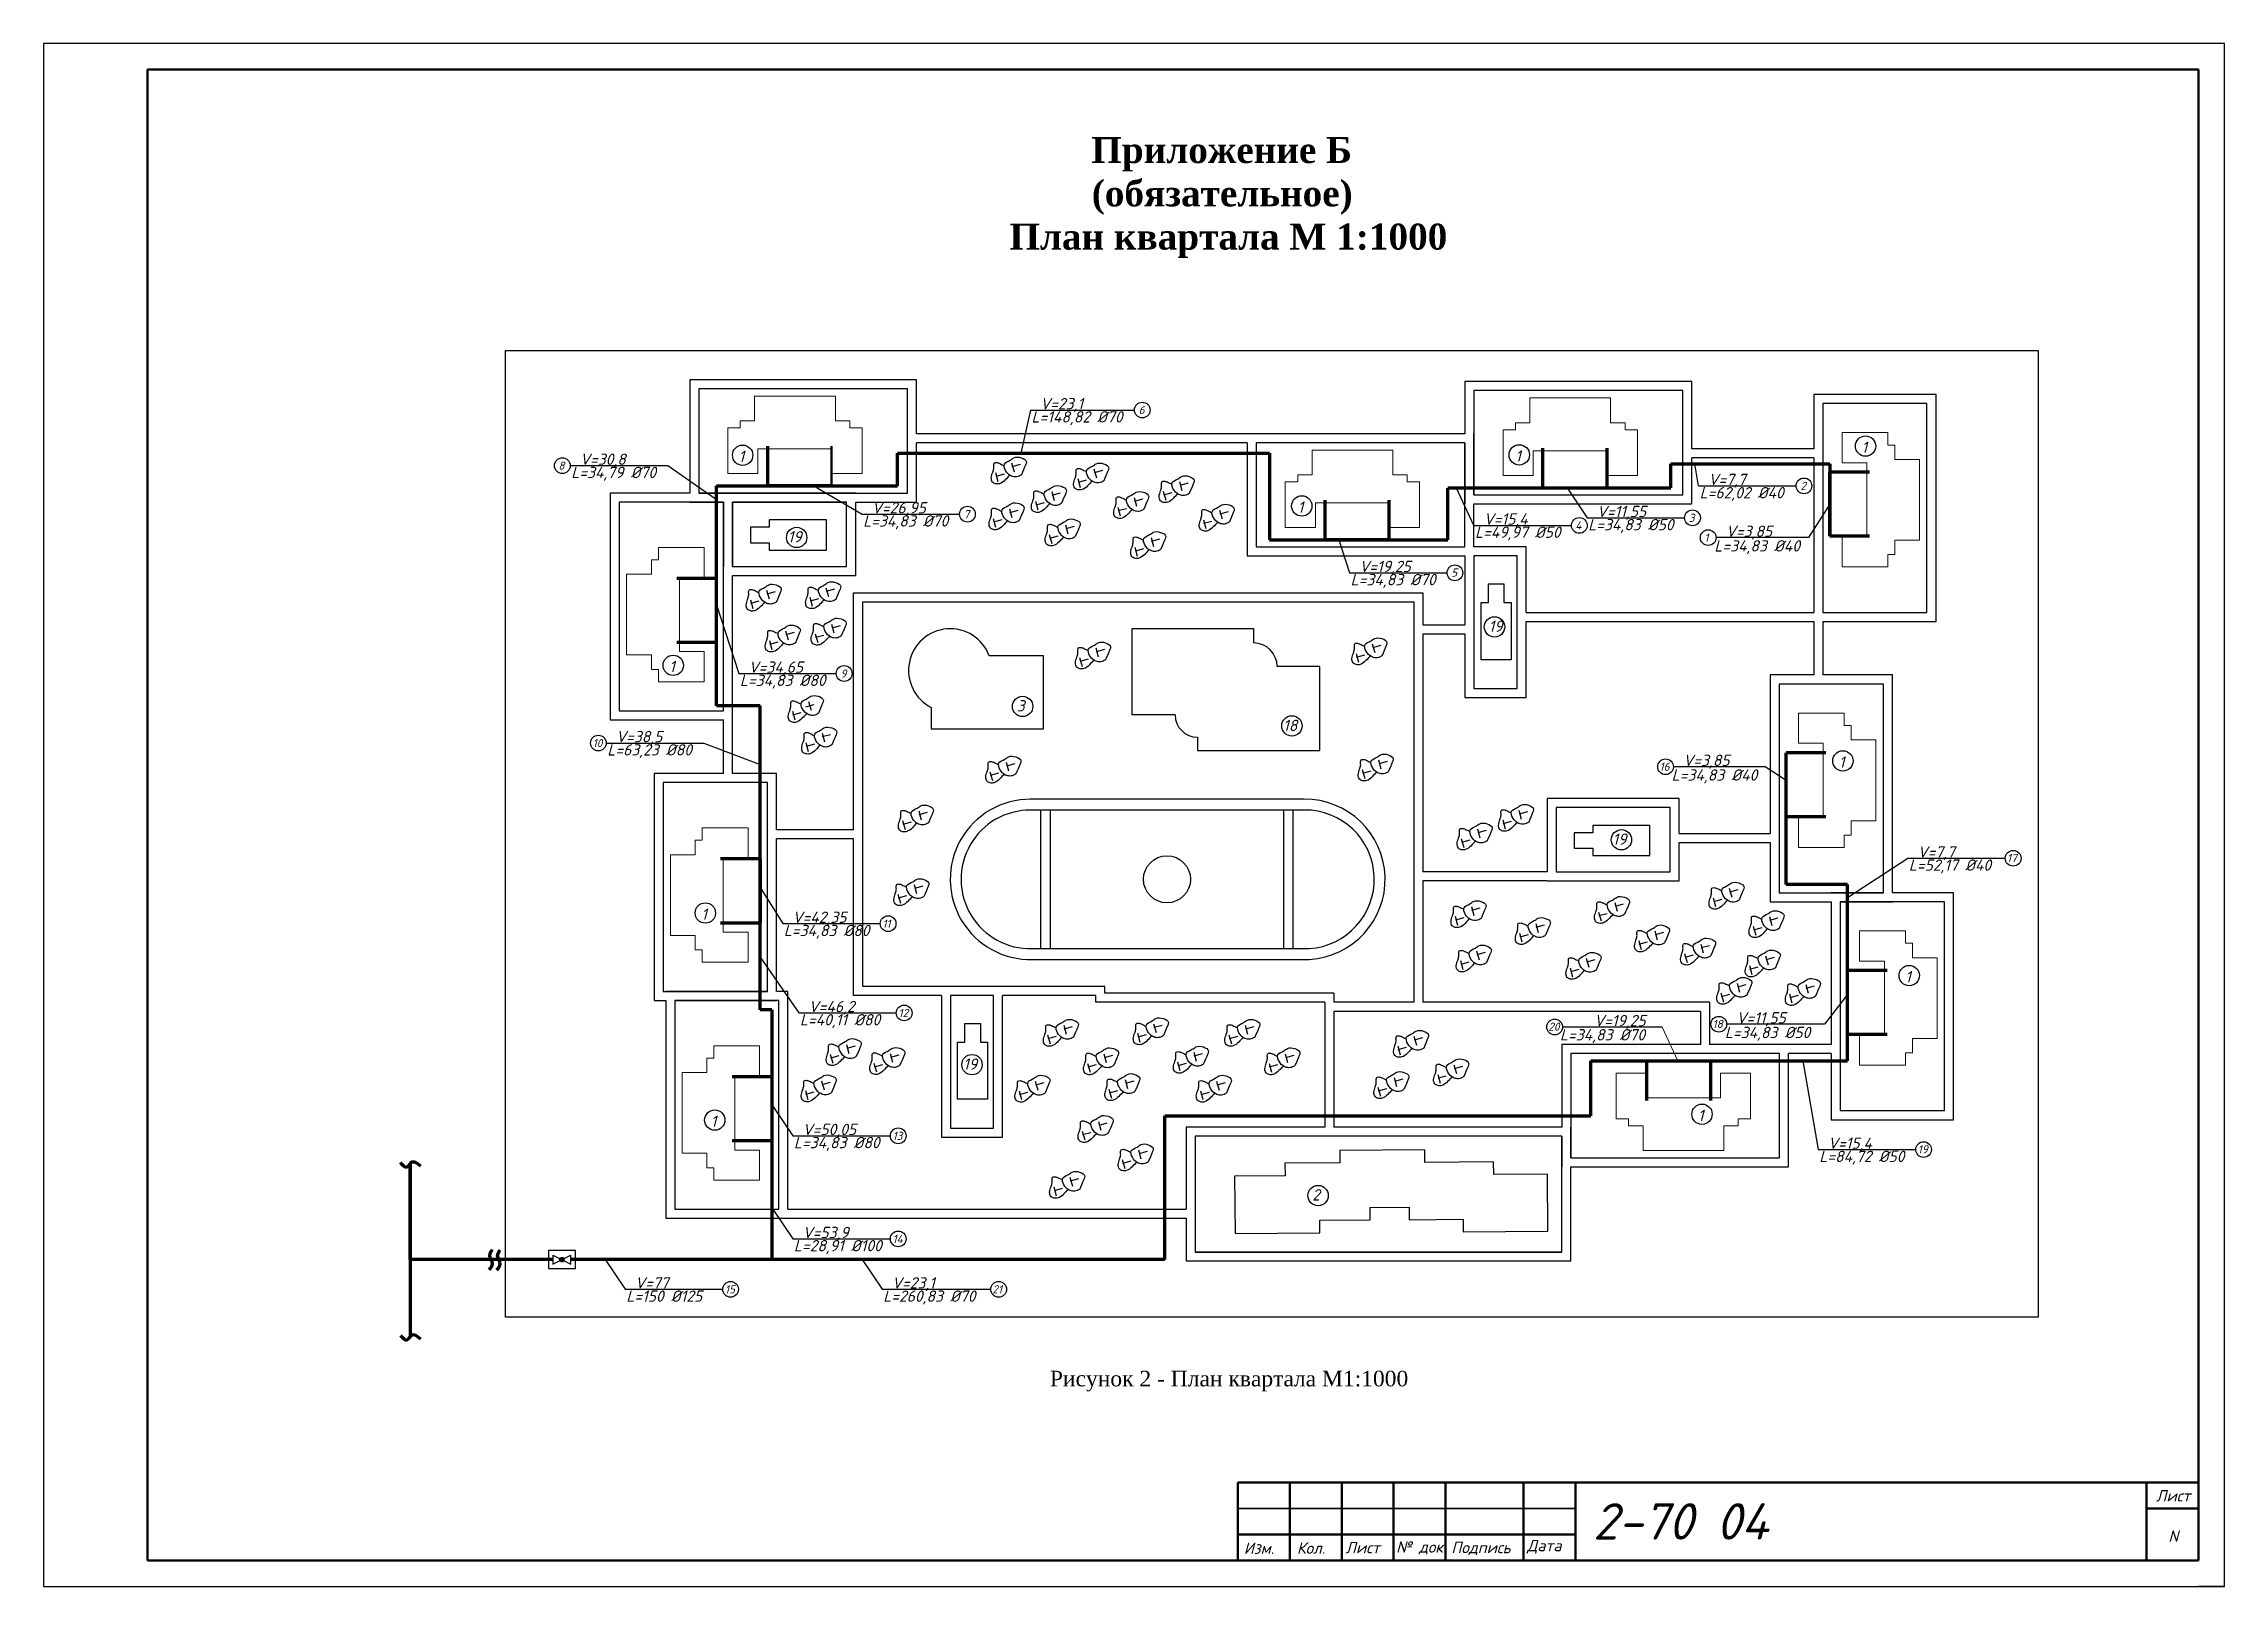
# Model space of a CAD drawing. Header units: millimetres. Extents: x -710977 to 10671, y -929782 to 89628.
# Drawn here: x 2443.3 to 2863.3, y 3555.9 to 3852.9 of the extents above; entities that cross this region are included whole.
import ezdxf

# ---------------------------------------------------------------- set-up
doc = ezdxf.new("R2010")
doc.units = ezdxf.units.MM
doc.header["$LTSCALE"] = 0.4
for name, color, linetype, lineweight in [('2', 5, 'Continuous', 50), ('5', 7, 'Continuous', 25), ('газ', 7, 'Continuous', 40), ('построение', 7, 'Continuous', 30)]:
    doc.layers.add(name, color=color, linetype=linetype, lineweight=lineweight)
doc.layers.add('А1', color=7, linetype='Continuous')
doc.layers.add('план', color=7, linetype='Continuous')
doc.styles.add('1111', font='times.ttf', dxfattribs={"height": 3.5})
doc.styles.add('Курсив', font='isocpeui.ttf')
doc.styles.add('размерный', font='isocpeui.ttf')

msp = doc.modelspace()

# ---------------------------------------------------------------- texts
at = {"color": 0, "style": 'Курсив'}
msp.add_text('2-70 04', height=7, dxfattribs=at).set_placement((2741.685, 3564.877))
at = {"layer": '5', "color": 0, "style": 'Курсив'}
for s, height, p in [('1', 2.173, (2793.396, 3774.095)), ('1', 2.173, (2577.133, 3772.329)), ('1', 2.173, (2726.711, 3772.401)), ('1', 2.173, (2684.812, 3762.562)), ('19', 2.1729, (2586.597, 3756.846)), ('19', 2.1729, (2721.579, 3739.625)), ('1', 2.173, (2563.767, 3731.877)), ('3', 2.173, (2630.698, 3724.307)), ('18', 2.1729, (2681.998, 3720.53)), ('1', 2.173, (2789.038, 3713.478)), ('1', 2.173, (2569.946, 3684.198)), ('1', 2.173, (2801.813, 3672.151)), ('V=46,2', 2.1729, (2590.601, 3666.408)), ('L=40,11 %%C80', 2.17285, (2588.933, 3663.863)), ('19', 2.1729, (2620.382, 3655.325)), ('1', 2.173, (2571.77, 3644.331)), ('1', 2.173, (2761.894, 3645.462)), ('2', 2.173, (2687.601, 3630.148))]:
    msp.add_text(s, height=height, dxfattribs=at).set_placement(p)
at = {"layer": 'А1', "lineweight": 35, "char_height": 2.2, "attachment_point": 1, "style": 'размерный'}
for s, insert, width in [('{\\fISOCPEUR|b0|i1|c204|p34;Лист}', (2850.109, 3574.406), 2.81003), ('N', (2852.496, 3566.64), 2.81003), ('{\\fISOCPEUR|b0|i1|c204|p34;Изм.}', (2674.426, 3564.31), 5.41368), ('{\\fISOCPEUR|b0|i1|c204|p34;Кол.}', (2684.658, 3564.342), 2.18127), ('{\\fISOCPEUR|b0|i1|c204|p34;Лист}', (2694.013, 3564.44), 2.81003), ('{\\fISOCPEUR|b0|i1|c204|p34;№ док.}', (2703.765, 3564.556), 12.60807), ('{\\fISOCPEUR|b0|i1|c204|p34;Подпись}', (2714.385, 3564.453), 4.86489), ('{\\fISOCPEUR|b0|i1|c204|p34;Дата}', (2728.974, 3564.825), 6.3271)]:
    msp.add_mtext(s, dxfattribs=dict(at, insert=insert, width=width))
at = {"layer": 'газ', "color": 0, "lineweight": 25, "ltscale": 0.08, "style": 'Курсив'}
for s, height, p in [('V=23,1', 2.1729, (2635.207, 3782.475)), ('L=148,82 %%C70', 2.17285, (2633.539, 3779.93)), ('6', 1.571, (2654.17, 3781.538)), ('8', 1.571, (2542.42, 3770.84)), ('V=30,8', 2.1729, (2546.567, 3771.778)), ('L=34,79 %%C70', 2.17285, (2544.899, 3769.233)), ('L=62,02 %%C40', 2.17285, (2762.222, 3765.334)), ('V=7,7', 2.1729, (2763.89, 3767.879)), ('2', 1.571, (2781.63, 3766.942)), ('V=26,95', 2.1729, (2602.784, 3762.434)), ('V=11,55', 2.1729, (2742.419, 3761.723)), ('L=34,83 %%C70', 2.17285, (2601.115, 3759.889)), ('7', 1.571, (2620.499, 3761.496)), ('L=49,97 %%C50', 2.17285, (2718.965, 3757.721)), ('V=15,4', 2.1729, (2720.633, 3760.266)), ('4', 1.571, (2738.276, 3759.329)), ('L=34,83 %%C50', 2.17285, (2740.751, 3759.178)), ('3', 1.571, (2760.116, 3760.786)), ('V=3,85', 2.1729, (2767.262, 3757.919)), ('1', 1.571, (2763.13, 3756.979)), ('L=34,83 %%C40', 2.17285, (2765.046, 3755.094)), ('L=34,83 %%C70', 2.17285, (2694.999, 3748.594)), ('V=19,25', 2.1729, (2696.667, 3751.139)), ('5', 1.571, (2714.381, 3750.259)), ('V=34,65', 2.1729, (2579.045, 3731.754)), ('L=34,83 %%C80', 2.17285, (2577.376, 3729.209)), ('9', 1.571, (2596.766, 3730.817)), ('10', 1.5709, (2549.025, 3717.429)), ('L=63,23 %%C80', 2.17285, (2551.844, 3715.822)), ('V=38,5', 2.1729, (2553.512, 3718.367)), ('16', 1.5709, (2754.49, 3712.89)), ('L=34,83 %%C40', 2.17285, (2756.832, 3710.981)), ('V=3,85', 2.1729, (2759.048, 3713.805)), ('19', 2.1729, (2745.446, 3698.633)), ('V=7,7', 2.1729, (2804.178, 3696.185)), ('17', 1.5709, (2821.413, 3695.305)), ('L=52,17 %%C40', 2.17285, (2802.51, 3693.64)), ('V=42,35', 2.1729, (2587.503, 3683.6)), ('11', 1.5709, (2604.825, 3682.663)), ('L=34,83 %%C80', 2.17285, (2585.835, 3681.055)), ('12', 1.5709, (2607.922, 3665.471)), ('20', 1.5709, (2733.067, 3662.822)), ('L=34,83 %%C70', 2.17285, (2735.322, 3660.971)), ('V=19,25', 2.1729, (2741.893, 3663.702)), ('18', 1.5709, (2764.697, 3663.366)), ('L=34,83 %%C50', 2.17285, (2767.078, 3661.416)), ('V=11,55', 2.1729, (2769.294, 3664.24)), ('L=34,83 %%C80', 2.17285, (2587.785, 3640.211)), ('V=50,05', 2.1729, (2589.453, 3642.755)), ('13', 1.5709, (2606.774, 3641.818)), ('V=15,4', 2.1729, (2786.93, 3640.106)), ('L=84,72 %%C50', 2.17285, (2785.261, 3637.561)), ('19', 1.5709, (2804.217, 3639.226)), ('V=53,9', 2.1729, (2589.453, 3622.914)), ('L=28,91 %%C100', 2.17285, (2587.785, 3620.369)), ('14', 1.5709, (2606.774, 3621.977)), ('L=150 %%C125', 2.17285, (2555.501, 3610.661)), ('V=77', 2.1729, (2557.169, 3613.206)), ('15', 1.5709, (2574.49, 3612.269)), ('L=260,83 %%C70', 2.17285, (2604.983, 3610.661)), ('V=23,1', 2.1729, (2606.651, 3613.206)), ('21', 1.5709, (2626.009, 3612.269))]:
    msp.add_text(s, height=height, dxfattribs=at).set_placement(p)
at = {"layer": 'газ', "lineweight": 70, "ltscale": 0.08, "attachment_point": 1, "style": '1111'}
for s, width, heights, insert, char_height in [('\\pi59.155;{\\fTimes New Roman|b1|i0|c204|p18;Приложение Б\\P\\pi59.235;(обязательное)\\P\\pi43.3785;План квартала М 1:1000}', 167.10705, [0], (2585.91, 3834.881), 5), ('\\pi26.0271;Рисунок 2 - План квартала М1:1000', 116.21839, [5.126], (2611.049, 3597.376), 3)]:
    msp.add_mtext_dynamic_manual_height_columns(s, width=width, gutter_width=17.5, heights=heights, dxfattribs=dict(at, insert=insert, char_height=char_height))

# ---------------------------------------------------------------- hatches: boundary and pattern name
h = msp.add_hatch(color=0)
edge = h.paths.add_edge_path()
edge.add_arc((2543.097, 3618.77), 0.435, 0, 360)

# ---------------------------------------------------------------- linework, layer by layer
at = {"lineweight": 50}
for p, q in [((2858.278, 3847.868), (2463.274, 3847.868)), ((2858.278, 3560.868), (2858.278, 3847.868)), ((2858.278, 3575.868), (2673.278, 3575.868)), ((2673.278, 3575.868), (2673.278, 3570.868)), ((2683.278, 3575.868), (2683.278, 3560.868)), ((2693.278, 3575.868), (2693.278, 3560.868)), ((2703.278, 3575.868), (2703.278, 3560.868)), ((2713.278, 3575.868), (2713.278, 3560.868)), ((2728.278, 3575.868), (2728.278, 3560.868)), ((2848.293, 3575.868), (2848.249, 3560.868)), ((2673.278, 3570.868), (2673.278, 3560.867)), ((2673.278, 3570.868), (2673.278, 3565.868)), ((2858.278, 3570.868), (2848.278, 3570.868)), ((2673.278, 3565.868), (2738.278, 3565.868))]:
    msp.add_line(p, q, dxfattribs=at)
at = {"color": 0, "lineweight": 50}
for p, q in [((2463.274, 3847.868), (2463.274, 3560.868)), ((2738.278, 3575.868), (2738.278, 3560.868)), ((2463.278, 3560.868), (2858.278, 3560.868))]:
    msp.add_line(p, q, dxfattribs=at)
at = {"color": 0, "linetype": 'ByBlock'}
for p, q in [((2532.21, 3793.761), (2827.408, 3793.761)), ((2532.21, 3607.717), (2532.21, 3793.761)), ((2827.408, 3793.761), (2827.408, 3607.717)), ((2827.408, 3607.717), (2532.21, 3607.717))]:
    msp.add_line(p, q, dxfattribs=at)
at = {"color": 0}
for p, q in [((2540.49, 3620.508), (2540.49, 3617.031)), ((2545.705, 3620.508), (2540.49, 3620.508)), ((2545.705, 3617.031), (2545.705, 3620.508)), ((2540.49, 3617.031), (2545.705, 3617.031)), ((2541.359, 3619.639), (2544.836, 3617.901)), ((2541.359, 3617.901), (2544.836, 3619.639)), ((2541.359, 3619.639), (2541.359, 3617.901)), ((2543.097, 3618.77), (2543.097, 3619.204)), ((2543.097, 3618.77), (2543.097, 3618.335)), ((2544.836, 3617.901), (2544.836, 3619.639))]:
    msp.add_line(p, q, dxfattribs=at)
for p, q in [((2738.278, 3570.868), (2673.278, 3570.868)), ((2673.278, 3570.868), (2680.278, 3570.868)), ((2680.278, 3570.868), (2690.278, 3570.868)), ((2690.278, 3570.868), (2713.278, 3570.868)), ((2713.278, 3570.868), (2728.278, 3570.868)), ((2728.278, 3570.868), (2738.278, 3570.868)), ((2863.278, 3555.868), (2858.278, 3555.868))]:
    msp.add_line(p, q)
msp.add_lwpolyline([(2443.278, 3555.868), (2863.278, 3555.868), (2863.278, 3852.868), (2443.278, 3852.868)], close=True)
at = {"color": 0, "ltscale": 0.5}
for centre in [(2794.168, 3775.395), (2577.905, 3773.629), (2727.483, 3773.701), (2685.584, 3763.862), (2588.308, 3757.801), (2722.708, 3740.58), (2564.539, 3733.177), (2631.828, 3725.263), (2683.69, 3721.52), (2789.81, 3714.778), (2747.154, 3699.595), (2570.718, 3685.498), (2802.585, 3673.451), (2622.081, 3656.302), (2572.542, 3645.631), (2762.666, 3646.762), (2688.731, 3631.104)]:
    msp.add_circle(centre, 1.96, dxfattribs=at)
at = {"color": 0}
msp.add_circle((2543.097, 3618.77), 0.435, dxfattribs=at)
at = {"layer": '2', "color": 0, "lineweight": 50}
for p, q in [((2582.676, 3775.367), (2582.676, 3769.043)), ((2595.013, 3775.367), (2595.013, 3767.731)), ((2744.313, 3767.375), (2731.976, 3767.375)), ((2565.202, 3749.977), (2572.631, 3749.977)), ((2572.839, 3749.977), (2572.839, 3737.641)), ((2565.202, 3737.641), (2572.631, 3737.641)), ((2786.54, 3716.364), (2779.842, 3716.364)), ((2786.54, 3704.028), (2779.842, 3704.028))]:
    msp.add_line(p, q, dxfattribs=at)
at = {"layer": '2', "color": 0, "lineweight": 90}
for p, q in [((2582.676, 3775.367), (2582.676, 3767.731)), ((2607.708, 3767.731), (2607.708, 3774.03)), ((2607.708, 3774.03), (2679.355, 3774.03)), ((2679.355, 3774.03), (2679.355, 3757.342)), ((2731.976, 3775.012), (2731.976, 3767.375)), ((2731.976, 3775.012), (2731.976, 3767.375)), ((2744.313, 3775.012), (2744.313, 3767.375)), ((2744.313, 3775.012), (2744.313, 3767.375)), ((2756.688, 3767.375), (2756.688, 3771.96)), ((2756.688, 3771.96), (2787.308, 3771.96)), ((2787.308, 3771.96), (2787.308, 3758.026)), ((2572.839, 3725.383), (2572.839, 3767.731)), ((2572.839, 3767.731), (2607.708, 3767.731)), ((2595.013, 3767.731), (2582.676, 3767.731)), ((2794.944, 3770.362), (2787.308, 3770.362)), ((2787.308, 3758.026), (2787.308, 3770.362)), ((2690.04, 3764.979), (2690.04, 3757.932)), ((2690.04, 3764.979), (2690.04, 3757.342)), ((2702.376, 3764.979), (2702.376, 3757.932)), ((2702.376, 3764.979), (2702.376, 3757.342)), ((2713.713, 3767.375), (2756.688, 3767.375)), ((2713.713, 3757.342), (2713.713, 3767.287)), ((2679.355, 3757.342), (2713.713, 3757.342)), ((2702.376, 3757.342), (2690.04, 3757.342)), ((2794.944, 3758.026), (2787.308, 3758.026)), ((2565.202, 3749.977), (2572.839, 3749.977)), ((2565.202, 3737.641), (2572.839, 3737.641)), ((2581.304, 3725.383), (2572.839, 3725.383)), ((2581.304, 3666.873), (2581.304, 3725.383)), ((2778.904, 3690.99), (2778.904, 3716.364)), ((2786.54, 3716.364), (2778.904, 3716.364)), ((2778.904, 3704.028), (2778.904, 3716.364)), ((2786.54, 3704.028), (2778.904, 3704.028)), ((2573.668, 3695.97), (2581.304, 3695.97)), ((2581.304, 3695.97), (2581.304, 3683.633)), ((2790.675, 3690.99), (2778.904, 3690.99)), ((2790.675, 3657.06), (2790.675, 3690.99)), ((2573.668, 3683.633), (2581.304, 3683.633)), ((2798.311, 3674.428), (2790.675, 3674.428)), ((2790.675, 3662.091), (2790.675, 3674.428)), ((2798.311, 3674.428), (2791.453, 3674.428)), ((2583.518, 3666.873), (2581.304, 3666.873)), ((2583.518, 3666.873), (2583.518, 3618.77)), ((2798.311, 3662.091), (2790.675, 3662.091)), ((2575.882, 3654.033), (2583.518, 3654.033)), ((2583.518, 3654.033), (2583.518, 3641.697)), ((2741.289, 3646.432), (2741.289, 3657.06)), ((2741.289, 3657.06), (2790.675, 3657.06)), ((2752.067, 3649.423), (2752.067, 3657.06)), ((2752.067, 3657.06), (2764.404, 3657.06)), ((2764.404, 3649.423), (2764.404, 3657.06)), ((2659.186, 3618.77), (2659.186, 3646.432)), ((2659.186, 3646.432), (2741.289, 3646.432)), ((2575.882, 3641.697), (2583.518, 3641.697)), ((2513.869, 3618.77), (2513.869, 3637.293)), ((2513.869, 3637.293), (2513.869, 3603.942)), ((2541.359, 3618.77), (2513.869, 3618.77)), ((2659.186, 3618.77), (2544.836, 3618.77))]:
    msp.add_line(p, q, dxfattribs=at)
at = {"layer": '2', "color": 0}
msp.add_line((2543.532, 3618.77), (2542.663, 3618.77), dxfattribs=at)
at = {"layer": '2', "color": 0, "lineweight": 90}
for points in [[(2515.9, 3636.784), (2514.026, 3637.439), (2513.189, 3636.547), (2512.043, 3637.437)], [(2529.091, 3616.872), (2529.73, 3617.968), (2529.219, 3619.534), (2529.743, 3620.73)], [(2530.585, 3616.822), (2531.225, 3617.918), (2530.714, 3619.484), (2531.238, 3620.68)], [(2515.947, 3603.486), (2514.072, 3604.14), (2513.235, 3603.249), (2512.089, 3604.138)]]:
    msp.add_spline(points, degree=3, dxfattribs=at)
at = {"layer": '5', "color": 0}
msp.add_spline([(2599.796, 3657.92), (2600.617, 3659.863), (2600.752, 3660.381), (2599.763, 3661.175), (2598.338, 3661.188), (2597.638, 3660.733), (2596.517, 3659.984), (2596.722, 3658.754), (2597.74, 3657.717), (2598.617, 3657.49), (2599.55, 3657.748), (2599.796, 3657.92)], degree=3, dxfattribs=at)
at = {"layer": 'газ', "color": 0, "lineweight": 25, "ltscale": 0.08}
for p, q in [((2611.394, 3788.162), (2567.719, 3788.162)), ((2567.719, 3788.162), (2567.719, 3766.358)), ((2609.655, 3786.424), (2569.457, 3786.424)), ((2569.457, 3786.424), (2569.457, 3766.358)), ((2609.655, 3766.358), (2609.655, 3786.424)), ((2611.394, 3777.774), (2611.394, 3788.162)), ((2760.693, 3787.807), (2717.019, 3787.807)), ((2717.019, 3787.807), (2717.019, 3777.774)), ((2758.955, 3786.069), (2718.757, 3786.069)), ((2718.757, 3786.069), (2718.757, 3766.003)), ((2758.955, 3766.003), (2758.955, 3786.069)), ((2760.693, 3774.861), (2760.693, 3787.807)), ((2807.74, 3785.32), (2784.197, 3785.32)), ((2784.197, 3785.32), (2784.197, 3774.861)), ((2807.74, 3741.645), (2807.74, 3785.32)), ((2633.331, 3782.326), (2631.454, 3774.03)), ((2633.331, 3782.326), (2653.356, 3782.326)), ((2806.001, 3783.581), (2785.936, 3783.581)), ((2785.936, 3783.581), (2785.936, 3743.383)), ((2806.001, 3743.383), (2806.001, 3783.581)), ((2717.019, 3777.774), (2611.394, 3777.774)), ((2675.082, 3776.036), (2611.394, 3776.036)), ((2611.394, 3764.62), (2611.394, 3776.036)), ((2675.082, 3776.036), (2675.082, 3754.232)), ((2717.019, 3776.036), (2676.821, 3776.036)), ((2676.821, 3776.036), (2676.821, 3755.97)), ((2717.019, 3776.036), (2717.019, 3764.264)), ((2717.019, 3755.97), (2717.019, 3776.036)), ((2718.757, 3766.003), (2718.757, 3777.774)), ((2544.691, 3771.628), (2563.469, 3771.628)), ((2563.469, 3771.628), (2572.631, 3765.303)), ((2784.197, 3774.861), (2760.693, 3774.861)), ((2760.693, 3764.264), (2760.693, 3773.123)), ((2784.197, 3773.123), (2760.693, 3773.123)), ((2762.014, 3767.73), (2761.268, 3771.96)), ((2784.197, 3773.123), (2784.197, 3743.383)), ((2591.61, 3767.731), (2600.908, 3762.284)), ((2762.014, 3767.73), (2780.792, 3767.73)), ((2567.719, 3766.358), (2552.407, 3766.358)), ((2552.407, 3766.358), (2552.407, 3722.684)), ((2574.211, 3764.62), (2554.145, 3764.62)), ((2554.145, 3764.62), (2554.145, 3724.422)), ((2567.719, 3764.62), (2574.211, 3764.62)), ((2575.949, 3766.358), (2569.457, 3766.358)), ((2569.457, 3766.358), (2609.655, 3766.358)), ((2599.677, 3766.358), (2574.211, 3766.358)), ((2574.211, 3724.422), (2574.211, 3764.62)), ((2574.211, 3764.62), (2574.211, 3752.228)), ((2575.949, 3752.228), (2575.949, 3764.62)), ((2575.949, 3752.228), (2575.949, 3764.62)), ((2575.949, 3764.62), (2597.939, 3764.62)), ((2597.939, 3764.62), (2575.949, 3764.62)), ((2575.949, 3764.62), (2575.949, 3752.228)), ((2592.42, 3764.62), (2597.939, 3764.62)), ((2597.939, 3752.228), (2597.939, 3764.62)), ((2599.677, 3764.62), (2611.394, 3764.62)), ((2599.677, 3764.62), (2611.394, 3764.62)), ((2599.677, 3750.49), (2599.677, 3764.62)), ((2718.757, 3760.117), (2715.41, 3767.287)), ((2718.757, 3766.003), (2758.955, 3766.003)), ((2718.757, 3764.264), (2760.693, 3764.264)), ((2718.757, 3755.97), (2718.757, 3764.264)), ((2736.692, 3767.375), (2740.543, 3761.574)), ((2741.72, 3764.264), (2760.693, 3764.264)), ((2787.308, 3764.194), (2783.151, 3757.769)), ((2600.908, 3762.284), (2619.685, 3762.284)), ((2718.757, 3760.117), (2737.535, 3760.117)), ((2740.543, 3761.574), (2759.321, 3761.574)), ((2784.197, 3760.619), (2784.197, 3743.383)), ((2676.821, 3755.97), (2717.019, 3755.97)), ((2692.719, 3757.342), (2694.792, 3750.99)), ((2728.806, 3755.97), (2718.757, 3755.97)), ((2728.806, 3743.383), (2728.806, 3755.97)), ((2783.151, 3757.769), (2765.386, 3757.769)), ((2575.949, 3752.228), (2597.939, 3752.228)), ((2675.082, 3754.232), (2717.019, 3754.232)), ((2694.792, 3750.99), (2713.569, 3750.99)), ((2699.784, 3754.232), (2717.019, 3754.232)), ((2717.019, 3754.232), (2717.019, 3740.988)), ((2727.068, 3754.232), (2718.757, 3754.232)), ((2718.757, 3754.232), (2718.757, 3739.25)), ((2727.068, 3728.707), (2727.068, 3754.232)), ((2575.949, 3712.35), (2575.949, 3750.49)), ((2575.949, 3747.385), (2575.949, 3750.49)), ((2575.949, 3750.49), (2599.677, 3750.49)), ((2599.288, 3740.469), (2599.288, 3747.168)), ((2599.288, 3747.168), (2637.169, 3747.168)), ((2637.169, 3747.168), (2708.918, 3747.168)), ((2708.918, 3747.168), (2708.918, 3740.988)), ((2572.839, 3744.823), (2577.169, 3731.605)), ((2601.026, 3740.469), (2601.026, 3745.43)), ((2601.026, 3745.43), (2637.169, 3745.43)), ((2637.169, 3745.43), (2707.18, 3745.43)), ((2707.18, 3745.43), (2707.18, 3677.959)), ((2728.806, 3743.383), (2784.197, 3743.383)), ((2785.936, 3743.383), (2806.001, 3743.383)), ((2599.288, 3701.526), (2599.288, 3740.469)), ((2601.026, 3699.788), (2601.026, 3740.469)), ((2708.918, 3740.988), (2717.019, 3740.988)), ((2708.918, 3739.25), (2708.918, 3693.423)), ((2708.918, 3739.25), (2717.019, 3739.25)), ((2717.019, 3739.25), (2717.019, 3726.969)), ((2718.757, 3739.25), (2718.757, 3728.707)), ((2728.806, 3726.969), (2728.806, 3741.645)), ((2728.806, 3741.645), (2784.197, 3741.645)), ((2784.197, 3741.645), (2784.197, 3731.321)), ((2785.936, 3741.645), (2807.74, 3741.645)), ((2785.936, 3741.645), (2785.936, 3731.321)), ((2577.169, 3731.605), (2595.946, 3731.605)), ((2784.197, 3731.321), (2775.793, 3731.321)), ((2775.793, 3731.321), (2775.793, 3700.785)), ((2799.336, 3731.321), (2785.936, 3731.321)), ((2799.336, 3689.385), (2799.336, 3731.321)), ((2717.019, 3726.969), (2728.806, 3726.969)), ((2718.757, 3728.707), (2727.068, 3728.707)), ((2797.597, 3729.583), (2777.531, 3729.583)), ((2777.531, 3729.583), (2777.531, 3689.385)), ((2797.597, 3689.385), (2797.597, 3729.583)), ((2552.407, 3722.684), (2574.211, 3722.684)), ((2554.145, 3724.422), (2574.211, 3724.422)), ((2574.211, 3712.35), (2574.211, 3722.684)), ((2551.636, 3718.217), (2570.414, 3718.217)), ((2570.414, 3718.217), (2581.304, 3714.106)), ((2774.827, 3713.656), (2757.172, 3713.656)), ((2778.904, 3710.982), (2774.827, 3713.656)), ((2574.211, 3712.35), (2560.873, 3712.35)), ((2560.873, 3712.35), (2560.873, 3668.676)), ((2582.677, 3710.612), (2562.611, 3710.612)), ((2562.611, 3710.612), (2562.611, 3670.414)), ((2584.415, 3712.35), (2575.949, 3712.35)), ((2582.677, 3670.414), (2582.677, 3710.612)), ((2584.415, 3701.526), (2584.415, 3712.35)), ((2584.415, 3701.526), (2584.415, 3712.35)), ((2686.056, 3707.404), (2633.201, 3707.405)), ((2686.056, 3705.318), (2633.201, 3705.319)), ((2635.315, 3678.643), (2635.316, 3705.319)), ((2637.165, 3678.643), (2637.165, 3705.319)), ((2682.11, 3678.643), (2682.11, 3705.318)), ((2683.96, 3678.642), (2683.96, 3705.318)), ((2758.287, 3707.553), (2732.821, 3707.553)), ((2732.821, 3707.553), (2732.821, 3693.423)), ((2756.549, 3705.815), (2734.559, 3705.815)), ((2734.559, 3705.815), (2734.559, 3693.423)), ((2756.549, 3693.423), (2756.549, 3705.815)), ((2758.287, 3700.785), (2758.287, 3707.553)), ((2775.793, 3706.62), (2775.793, 3700.785)), ((2599.288, 3701.526), (2584.415, 3701.526)), ((2758.287, 3700.785), (2775.793, 3700.785)), ((2584.415, 3670.414), (2584.415, 3699.788)), ((2584.415, 3693.377), (2584.415, 3699.788)), ((2599.288, 3699.788), (2584.415, 3699.788)), ((2599.288, 3669.61), (2599.288, 3699.788)), ((2601.026, 3671.349), (2601.026, 3699.788)), ((2758.287, 3691.685), (2758.287, 3699.047)), ((2758.287, 3699.047), (2775.793, 3699.047)), ((2775.793, 3699.047), (2775.793, 3687.647)), ((2775.793, 3699.047), (2775.793, 3687.647)), ((2790.675, 3688.513), (2802.303, 3696.036)), ((2802.303, 3696.036), (2821.08, 3696.036)), ((2732.821, 3693.423), (2708.918, 3693.423)), ((2734.559, 3693.423), (2756.549, 3693.423)), ((2581.304, 3690.382), (2585.628, 3683.451)), ((2708.918, 3691.685), (2708.918, 3677.959)), ((2732.821, 3691.685), (2708.918, 3691.685)), ((2732.821, 3691.685), (2758.287, 3691.685)), ((2775.793, 3687.647), (2787.564, 3687.647)), ((2777.531, 3689.385), (2797.597, 3689.385)), ((2797.597, 3689.385), (2787.564, 3689.385)), ((2787.564, 3687.647), (2787.564, 3660.17)), ((2809.368, 3687.647), (2789.303, 3687.647)), ((2789.303, 3687.647), (2789.303, 3647.449)), ((2789.303, 3687.647), (2799.336, 3687.647)), ((2811.107, 3689.385), (2799.336, 3689.385)), ((2809.368, 3647.449), (2809.368, 3687.647)), ((2811.107, 3645.711), (2811.107, 3689.385)), ((2585.628, 3683.451), (2604.405, 3683.451)), ((2581.304, 3676.978), (2588.725, 3666.259)), ((2632.947, 3678.642), (2687.003, 3678.66)), ((2632.948, 3676.556), (2687.062, 3676.574)), ((2707.18, 3677.959), (2707.18, 3668.304)), ((2708.918, 3677.959), (2708.918, 3668.304)), ((2647.636, 3671.349), (2601.026, 3671.349)), ((2627.97, 3671.349), (2617.921, 3671.349)), ((2647.636, 3670.042), (2647.636, 3671.349)), ((2560.873, 3668.676), (2563.086, 3668.676)), ((2562.611, 3670.414), (2582.677, 3670.414)), ((2582.677, 3670.414), (2563.086, 3670.414)), ((2563.086, 3668.676), (2563.086, 3626.74)), ((2564.824, 3668.676), (2584.415, 3668.676)), ((2584.89, 3668.676), (2564.824, 3668.676)), ((2564.824, 3668.676), (2564.824, 3628.478)), ((2586.629, 3670.414), (2584.415, 3670.414)), ((2584.89, 3628.478), (2584.89, 3668.676)), ((2586.629, 3628.478), (2586.629, 3670.414)), ((2586.629, 3651.441), (2586.629, 3670.414)), ((2616.183, 3669.61), (2599.288, 3669.61)), ((2616.183, 3669.61), (2616.183, 3642.347)), ((2626.232, 3669.61), (2617.921, 3669.61)), ((2626.232, 3669.61), (2617.921, 3669.61)), ((2617.921, 3669.61), (2617.921, 3654.629)), ((2626.232, 3644.086), (2626.232, 3669.61)), ((2645.898, 3669.61), (2627.97, 3669.61)), ((2627.97, 3642.347), (2627.97, 3669.61)), ((2645.898, 3668.304), (2645.898, 3669.61)), ((2690.025, 3668.304), (2645.898, 3668.304)), ((2691.763, 3670.042), (2647.636, 3670.042)), ((2690.025, 3668.304), (2690.025, 3644.257)), ((2691.763, 3670.042), (2691.763, 3668.304)), ((2707.18, 3668.304), (2691.763, 3668.304)), ((2764.125, 3668.304), (2708.918, 3668.304)), ((2764.125, 3668.304), (2764.125, 3660.17)), ((2790.675, 3669.804), (2786.263, 3664.091)), ((2588.725, 3666.259), (2607.503, 3666.259)), ((2762.387, 3666.566), (2691.763, 3666.566)), ((2691.763, 3666.566), (2691.763, 3644.257)), ((2755.005, 3663.553), (2735.811, 3663.553)), ((2762.387, 3666.566), (2762.387, 3660.17)), ((2786.263, 3664.091), (2767.418, 3664.091)), ((2787.564, 3664.684), (2787.564, 3660.17)), ((2735.686, 3660.17), (2735.686, 3644.257)), ((2754.66, 3660.17), (2735.686, 3660.17)), ((2737.425, 3658.432), (2737.425, 3638.366)), ((2777.623, 3658.432), (2737.425, 3658.432)), ((2762.387, 3660.17), (2754.66, 3660.17)), ((2787.564, 3660.17), (2764.125, 3660.17)), ((2777.623, 3638.366), (2777.623, 3658.432)), ((2779.361, 3636.628), (2779.361, 3658.432)), ((2787.564, 3658.432), (2779.361, 3658.432)), ((2787.564, 3658.432), (2787.564, 3645.711)), ((2787.564, 3658.432), (2787.564, 3645.711)), ((2616.183, 3654.629), (2616.183, 3642.347)), ((2617.921, 3654.629), (2617.921, 3644.086)), ((2782.101, 3657.06), (2785.054, 3639.957)), ((2583.725, 3648.319), (2587.577, 3642.606)), ((2787.564, 3645.711), (2811.107, 3645.711)), ((2789.303, 3647.449), (2809.368, 3647.449)), ((2587.577, 3642.606), (2606.355, 3642.606)), ((2616.183, 3642.347), (2627.97, 3642.347)), ((2617.921, 3644.086), (2626.232, 3644.086)), ((2690.025, 3644.257), (2663.324, 3644.257)), ((2663.324, 3644.257), (2663.324, 3628.478)), ((2735.686, 3642.518), (2665.062, 3642.518)), ((2665.062, 3642.518), (2665.062, 3620.209)), ((2735.686, 3644.257), (2691.763, 3644.257)), ((2735.686, 3642.518), (2735.686, 3636.628)), ((2735.686, 3620.209), (2735.686, 3642.518)), ((2737.425, 3638.366), (2737.425, 3644.257)), ((2737.425, 3638.366), (2777.623, 3638.366)), ((2785.054, 3639.957), (2803.832, 3639.957)), ((2737.425, 3636.628), (2779.361, 3636.628)), ((2737.425, 3618.471), (2737.425, 3636.628)), ((2563.086, 3626.74), (2663.324, 3626.74)), ((2564.824, 3628.478), (2584.89, 3628.478)), ((2583.725, 3628.478), (2587.577, 3622.765)), ((2586.629, 3628.478), (2663.324, 3628.478)), ((2663.324, 3626.74), (2663.324, 3618.471)), ((2587.577, 3622.765), (2606.355, 3622.765)), ((2551.441, 3618.77), (2555.293, 3613.057)), ((2600.923, 3618.77), (2604.775, 3613.057)), ((2737.425, 3618.471), (2663.324, 3618.471)), ((2665.062, 3620.209), (2735.686, 3620.209)), ((2735.686, 3620.209), (2665.062, 3620.209)), ((2555.293, 3613.057), (2574.071, 3613.057)), ((2604.775, 3613.057), (2625.703, 3613.057))]:
    msp.add_line(p, q, dxfattribs=at)
at = {"layer": 'газ', "color": 0, "lineweight": 50, "ltscale": 0.08}
for p, q in [((2595.013, 3775.367), (2595.013, 3769.043)), ((2752.067, 3649.423), (2752.067, 3655.679)), ((2764.404, 3649.423), (2764.404, 3655.679))]:
    msp.add_line(p, q, dxfattribs=at)
at = {"layer": 'газ', "color": 0, "lineweight": 70, "ltscale": 0.08}
msp.add_line((2543.532, 3618.77), (2542.663, 3618.77), dxfattribs=at)
at = {"layer": 'газ', "color": 0, "lineweight": 25, "ltscale": 0.08}
for points in [[(2583.046, 3759.77), (2579.444, 3759.77), (2579.444, 3756.779), (2583.046, 3756.779)], [(2583.046, 3756.779), (2583.046, 3755.376), (2594.041, 3755.376), (2594.041, 3761.173), (2583.046, 3761.173), (2583.046, 3759.77)], [(2721.531, 3745.265), (2721.531, 3748.868), (2724.523, 3748.868), (2724.523, 3745.265)], [(2724.523, 3745.265), (2725.925, 3745.265), (2725.925, 3734.27), (2720.129, 3734.27), (2720.129, 3745.265), (2721.531, 3745.265)], [(2661.217, 3723.626), (2652.941, 3723.626), (2652.941, 3740.284), (2676.283, 3740.284), (2676.283, 3737.499)], [(2614.246, 3725.046), (2614.246, 3720.978), (2635.855, 3720.978), (2635.855, 3735.001), (2625.407, 3735.001)], [(2665.481, 3719.361), (2665.481, 3716.76), (2689.04, 3716.76), (2689.04, 3732.929), (2680.853, 3732.929)], [(2741.656, 3700.966), (2738.054, 3700.966), (2738.054, 3697.974), (2741.656, 3697.974)], [(2741.656, 3697.974), (2741.656, 3696.571), (2752.651, 3696.571), (2752.651, 3702.368), (2741.656, 3702.368), (2741.656, 3700.966)], [(2620.695, 3660.644), (2620.695, 3664.247), (2623.687, 3664.247), (2623.687, 3660.644)], [(2623.687, 3660.644), (2625.09, 3660.644), (2625.09, 3649.649), (2619.293, 3649.649), (2619.293, 3660.644), (2620.695, 3660.644)], [(2692.948, 3637.385), (2682.343, 3637.31), (2682.36, 3634.881)], [(2709.282, 3637.499), (2709.265, 3639.907), (2692.931, 3639.793), (2692.948, 3637.385)], [(2722.554, 3635.162), (2722.537, 3637.591), (2709.282, 3637.499)], [(2682.36, 3634.881), (2672.662, 3634.813), (2672.739, 3623.797), (2689.073, 3623.911), (2689.056, 3626.341)], [(2716.644, 3626.533), (2716.661, 3624.104), (2732.995, 3624.218), (2732.918, 3635.234), (2722.554, 3635.162)], [(2689.056, 3626.341), (2698.754, 3626.409), (2698.737, 3628.817)], [(2698.737, 3628.817), (2706.263, 3628.869)], [(2706.263, 3628.869), (2706.28, 3626.461), (2716.644, 3626.533)]]:
    msp.add_lwpolyline(points, dxfattribs=at)
for centre, radius in [((2654.871, 3782.326), 1.515), ((2543.176, 3771.628), 1.515), ((2782.307, 3767.73), 1.515), ((2621.201, 3762.284), 1.515), ((2739.05, 3760.117), 1.515), ((2760.836, 3761.574), 1.515), ((2763.871, 3757.769), 1.515), ((2715.085, 3750.99), 1.515), ((2597.462, 3731.605), 1.515), ((2550.121, 3718.217), 1.515), ((2755.657, 3713.656), 1.515), ((2659.633, 3691.985), 4.526), ((2822.595, 3696.036), 1.515), ((2605.921, 3683.451), 1.515), ((2609.018, 3666.259), 1.515), ((2734.296, 3663.553), 1.515), ((2765.903, 3664.091), 1.515), ((2607.87, 3642.606), 1.515), ((2805.347, 3639.957), 1.515), ((2607.87, 3622.765), 1.515), ((2575.586, 3613.057), 1.515), ((2627.218, 3613.057), 1.515)]:
    msp.add_circle(centre, radius, dxfattribs=at)
for centre, radius, start, end in [((2617.888, 3732.197), 8.025, 20.44993, 243.00961), ((2676.283, 3732.929), 4.57, 0, 90), ((2665.481, 3723.626), 4.265, 180, 270), ((2633.315, 3691.978), 15.427, 89.54454, 271.50542), ((2633.315, 3691.978), 13.341, 89.51026, 271.61738), ((2686.214, 3691.978), 15.427, 273.14856, 90.63208), ((2686.214, 3691.978), 13.341, 273.38899, 90.67974), ((2686.214, 3691.978), 15.427, 266.88587, 266.89003)]:
    msp.add_arc(centre, radius, start, end, dxfattribs=at)
at = {"layer": 'план', "color": 0}
for p, q in [((2629.713, 3772.134), (2630.185, 3770.424)), ((2631.36, 3771.815), (2629.761, 3771.373)), ((2626.595, 3770.285), (2627.067, 3768.576)), ((2628.242, 3769.967), (2626.643, 3769.524)), ((2642.447, 3769.134), (2642.92, 3767.424)), ((2644.094, 3768.815), (2642.495, 3768.373)), ((2645.565, 3770.982), (2646.038, 3769.273)), ((2647.212, 3770.664), (2645.613, 3770.221)), ((2662.039, 3768.544), (2662.512, 3766.835)), ((2663.686, 3768.226), (2662.087, 3767.783)), ((2629.281, 3763.329), (2629.754, 3761.619)), ((2634.314, 3764.806), (2634.786, 3763.096)), ((2635.961, 3764.487), (2634.362, 3764.045)), ((2637.431, 3766.654), (2637.904, 3764.945)), ((2639.079, 3766.336), (2637.48, 3765.893)), ((2650.166, 3763.654), (2650.639, 3761.944)), ((2651.813, 3763.335), (2650.214, 3762.893)), ((2653.284, 3765.503), (2653.757, 3763.793)), ((2654.931, 3765.184), (2653.332, 3764.742)), ((2658.921, 3766.696), (2659.394, 3764.986)), ((2660.568, 3766.377), (2658.969, 3765.935)), ((2626.164, 3761.48), (2626.636, 3759.77)), ((2627.811, 3761.161), (2626.212, 3760.719)), ((2630.929, 3763.01), (2629.33, 3762.568)), ((2640.08, 3760.226), (2640.553, 3758.516)), ((2641.728, 3759.907), (2640.128, 3759.465)), ((2666.64, 3761.216), (2667.113, 3759.506)), ((2668.287, 3760.897), (2666.688, 3760.455)), ((2669.758, 3763.065), (2670.231, 3761.355)), ((2671.405, 3762.746), (2669.806, 3762.304)), ((2636.962, 3758.377), (2637.435, 3756.667)), ((2638.61, 3758.058), (2637.01, 3757.616)), ((2653.437, 3755.939), (2653.909, 3754.229)), ((2655.084, 3755.62), (2653.485, 3755.178)), ((2656.554, 3757.788), (2657.027, 3756.078)), ((2658.202, 3757.469), (2656.602, 3757.027)), ((2582.51, 3747.671), (2582.983, 3745.961)), ((2584.157, 3747.352), (2582.558, 3746.91)), ((2593.955, 3748.133), (2594.428, 3746.423)), ((2595.602, 3747.814), (2594.003, 3747.372)), ((2579.392, 3745.822), (2579.865, 3744.112)), ((2581.039, 3745.503), (2579.44, 3745.061)), ((2590.837, 3746.284), (2591.31, 3744.574)), ((2592.484, 3745.965), (2590.885, 3745.523)), ((2586.175, 3739.795), (2586.648, 3738.085)), ((2587.822, 3739.477), (2586.223, 3739.034)), ((2591.896, 3739.275), (2592.369, 3737.565)), ((2593.544, 3738.956), (2591.944, 3738.514)), ((2595.014, 3741.123), (2595.487, 3739.414)), ((2596.661, 3740.805), (2595.062, 3740.362)), ((2583.057, 3737.946), (2583.53, 3736.237)), ((2584.704, 3737.628), (2583.105, 3737.185)), ((2642.805, 3734.675), (2643.277, 3732.965)), ((2644.452, 3734.356), (2642.853, 3733.914)), ((2645.922, 3736.524), (2646.395, 3734.814)), ((2647.57, 3736.205), (2645.97, 3735.763)), ((2696.043, 3735.481), (2696.516, 3733.771)), ((2697.69, 3735.162), (2696.091, 3734.72)), ((2699.161, 3737.33), (2699.634, 3735.62)), ((2700.808, 3737.011), (2699.209, 3736.569)), ((2591.641, 3725.595), (2590.042, 3725.152)), ((2590.605, 3726.228), (2591.078, 3724.519)), ((2587.487, 3724.38), (2587.96, 3722.67)), ((2589.134, 3724.061), (2587.535, 3723.619)), ((2590.08, 3718.3), (2590.553, 3716.59)), ((2591.727, 3717.981), (2590.128, 3717.539)), ((2593.198, 3720.148), (2593.671, 3718.439)), ((2594.845, 3719.83), (2593.246, 3719.388)), ((2628.65, 3714.558), (2629.123, 3712.848)), ((2630.298, 3714.239), (2628.698, 3713.797)), ((2697.253, 3713.116), (2697.726, 3711.406)), ((2700.371, 3714.964), (2700.844, 3713.255)), ((2702.018, 3714.646), (2700.419, 3714.204)), ((2625.532, 3712.709), (2626.005, 3710.999)), ((2627.18, 3712.39), (2625.581, 3711.948)), ((2698.9, 3712.797), (2697.301, 3712.355)), ((2611.822, 3705.147), (2612.295, 3703.437)), ((2613.47, 3704.829), (2611.87, 3704.386)), ((2727.402, 3705.271), (2727.875, 3703.561)), ((2729.05, 3704.952), (2727.45, 3704.51)), ((2608.705, 3703.299), (2609.177, 3701.589)), ((2610.352, 3702.98), (2608.753, 3702.538)), ((2719.423, 3701.684), (2719.896, 3699.974)), ((2721.071, 3701.365), (2719.471, 3700.923)), ((2724.284, 3703.422), (2724.757, 3701.713)), ((2725.932, 3703.104), (2724.332, 3702.661)), ((2716.305, 3699.835), (2716.778, 3698.125)), ((2717.953, 3699.516), (2716.353, 3699.074)), ((2607.825, 3689.12), (2608.298, 3687.41)), ((2609.473, 3688.801), (2607.873, 3688.359)), ((2610.943, 3690.969), (2611.416, 3689.259)), ((2612.591, 3690.65), (2610.991, 3690.208)), ((2764.816, 3688.436), (2765.289, 3686.726)), ((2766.463, 3688.117), (2764.864, 3687.675)), ((2767.934, 3690.285), (2768.407, 3688.575)), ((2769.581, 3689.966), (2767.982, 3689.524)), ((2715.129, 3684.876), (2715.602, 3683.166)), ((2716.776, 3684.557), (2715.177, 3684.115)), ((2718.247, 3686.724), (2718.72, 3685.015)), ((2719.894, 3686.406), (2718.295, 3685.964)), ((2730.638, 3683.477), (2731.111, 3681.767)), ((2742.755, 3685.688), (2743.228, 3683.978)), ((2744.402, 3685.369), (2742.803, 3684.927)), ((2745.873, 3687.536), (2746.346, 3685.826)), ((2747.52, 3687.218), (2745.921, 3686.775)), ((2775.653, 3684.805), (2776.126, 3683.095)), ((2777.3, 3684.486), (2775.701, 3684.044)), ((2727.52, 3681.628), (2727.993, 3679.919)), ((2729.167, 3681.31), (2727.568, 3680.867)), ((2732.285, 3683.158), (2730.686, 3682.716)), ((2750.474, 3680.208), (2750.947, 3678.498)), ((2752.121, 3679.889), (2750.522, 3679.447)), ((2753.592, 3682.056), (2754.065, 3680.347)), ((2755.239, 3681.738), (2753.64, 3681.295)), ((2762.449, 3679.528), (2762.922, 3677.818)), ((2764.097, 3679.209), (2762.497, 3678.767)), ((2772.535, 3682.956), (2773.008, 3681.246)), ((2774.182, 3682.638), (2772.583, 3682.195)), ((2716.145, 3676.351), (2716.618, 3674.642)), ((2717.792, 3676.033), (2716.193, 3675.591)), ((2719.263, 3678.2), (2719.736, 3676.49)), ((2720.91, 3677.882), (2719.311, 3677.439)), ((2740.388, 3676.78), (2740.861, 3675.07)), ((2742.036, 3676.461), (2740.436, 3676.019)), ((2759.331, 3677.679), (2759.804, 3675.97)), ((2760.979, 3677.361), (2759.379, 3676.918)), ((2771.802, 3675.389), (2772.275, 3673.679)), ((2773.45, 3675.07), (2771.85, 3674.628)), ((2774.92, 3677.238), (2775.393, 3675.528)), ((2776.567, 3676.919), (2774.968, 3676.477)), ((2737.27, 3674.931), (2737.743, 3673.221)), ((2738.918, 3674.612), (2737.318, 3674.17)), ((2769.436, 3671.975), (2769.909, 3670.265)), ((2771.083, 3671.657), (2769.484, 3671.214)), ((2782.639, 3671.758), (2783.112, 3670.048)), ((2784.286, 3671.439), (2782.687, 3670.997)), ((2766.318, 3670.127), (2766.791, 3668.417)), ((2767.965, 3669.808), (2766.366, 3669.366)), ((2779.521, 3669.909), (2779.994, 3668.199)), ((2781.169, 3669.59), (2779.569, 3669.148)), ((2639.748, 3663.887), (2640.221, 3662.177)), ((2641.395, 3663.568), (2639.796, 3663.126)), ((2657.062, 3664.191), (2657.535, 3662.481)), ((2658.709, 3663.872), (2657.11, 3663.43)), ((2674.68, 3663.887), (2675.153, 3662.177)), ((2676.327, 3663.568), (2674.728, 3663.126)), ((2594.791, 3658.332), (2595.264, 3656.622)), ((2597.909, 3660.181), (2598.382, 3658.471)), ((2599.557, 3659.862), (2597.957, 3659.42)), ((2606.309, 3658.464), (2606.781, 3656.754)), ((2636.63, 3662.038), (2637.103, 3660.329)), ((2638.277, 3661.72), (2636.678, 3661.277)), ((2647.467, 3658.407), (2647.939, 3656.697)), ((2653.944, 3662.342), (2654.417, 3660.632)), ((2655.591, 3662.023), (2653.992, 3661.581)), ((2664.781, 3658.711), (2665.254, 3657.001)), ((2666.428, 3658.392), (2664.829, 3657.95)), ((2671.562, 3662.038), (2672.035, 3660.329)), ((2673.209, 3661.72), (2671.61, 3661.277)), ((2682.399, 3658.407), (2682.872, 3656.697)), ((2704.064, 3659.914), (2704.537, 3658.205)), ((2705.711, 3659.596), (2704.112, 3659.153)), ((2707.182, 3661.763), (2707.655, 3660.053)), ((2708.829, 3661.444), (2707.23, 3661.002)), ((2596.439, 3658.013), (2594.839, 3657.571)), ((2603.191, 3656.615), (2603.664, 3654.906)), ((2604.838, 3656.297), (2603.239, 3655.854)), ((2607.956, 3658.145), (2606.357, 3657.703)), ((2644.349, 3656.559), (2644.822, 3654.849)), ((2645.996, 3656.24), (2644.397, 3655.798)), ((2649.114, 3658.089), (2647.515, 3657.646)), ((2661.663, 3656.862), (2662.136, 3655.152)), ((2663.31, 3656.543), (2661.711, 3656.101)), ((2679.281, 3656.559), (2679.754, 3654.849)), ((2680.928, 3656.24), (2679.329, 3655.798)), ((2684.046, 3658.089), (2682.447, 3657.646)), ((2711.783, 3654.435), (2712.256, 3652.725)), ((2713.43, 3654.116), (2711.831, 3653.674)), ((2714.901, 3656.283), (2715.374, 3654.573)), ((2716.548, 3655.965), (2714.949, 3655.522)), ((2589.987, 3651.339), (2590.46, 3649.629)), ((2591.634, 3651.02), (2590.035, 3650.578)), ((2593.105, 3653.187), (2593.578, 3651.477)), ((2594.752, 3652.869), (2593.153, 3652.426)), ((2631.145, 3651.282), (2631.618, 3649.572)), ((2632.792, 3650.963), (2631.193, 3650.521)), ((2634.263, 3653.13), (2634.736, 3651.421)), ((2635.91, 3652.812), (2634.311, 3652.369)), ((2648.459, 3651.585), (2648.932, 3649.875)), ((2650.107, 3651.266), (2648.507, 3650.824)), ((2651.577, 3653.434), (2652.05, 3651.724)), ((2653.225, 3653.115), (2651.625, 3652.673)), ((2666.077, 3651.282), (2666.55, 3649.572)), ((2667.725, 3650.963), (2666.126, 3650.521)), ((2669.195, 3653.13), (2669.668, 3651.421)), ((2670.843, 3652.812), (2669.243, 3652.369)), ((2700.266, 3651.98), (2700.739, 3650.27)), ((2701.913, 3651.661), (2700.314, 3651.219)), ((2703.384, 3653.828), (2703.857, 3652.119)), ((2705.031, 3653.51), (2703.432, 3653.067)), ((2643.312, 3643.53), (2643.785, 3641.82)), ((2644.96, 3643.211), (2643.361, 3642.769)), ((2646.43, 3645.378), (2646.903, 3643.669)), ((2648.078, 3645.06), (2646.478, 3644.617)), ((2651.031, 3638.05), (2651.504, 3636.34)), ((2652.679, 3637.731), (2651.079, 3637.289)), ((2654.149, 3639.899), (2654.622, 3638.189)), ((2655.797, 3639.58), (2654.197, 3639.138)), ((2640.946, 3634.622), (2641.419, 3632.912)), ((2642.593, 3634.303), (2640.994, 3633.861)), ((2637.828, 3632.773), (2638.301, 3631.063)), ((2639.475, 3632.454), (2637.876, 3632.012))]:
    msp.add_line(p, q, dxfattribs=at)
for points in [[(2629.312, 3769.807), (2628.496, 3768.891), (2627.39, 3768.153), (2626.609, 3768.133), (2626.026, 3768.464), (2625.798, 3769.286), (2626.074, 3770.349), (2626.268, 3771.098), (2626.268, 3771.83), (2626.346, 3772.13), (2626.744, 3772.24), (2627.324, 3772.09), (2628.253, 3771.623)], [(2631.599, 3769.874), (2632.42, 3771.816), (2632.555, 3772.335), (2631.566, 3773.128), (2630.141, 3773.142), (2629.441, 3772.687), (2628.321, 3771.938), (2628.525, 3770.707), (2629.543, 3769.671), (2630.421, 3769.443), (2631.354, 3769.701), (2631.599, 3769.874)], [(2647.451, 3768.722), (2648.273, 3770.664), (2648.407, 3771.183), (2647.419, 3771.976), (2645.993, 3771.99), (2645.293, 3771.535), (2644.173, 3770.786), (2644.377, 3769.556), (2645.396, 3768.519), (2646.273, 3768.292), (2647.206, 3768.55), (2647.451, 3768.722)], [(2639.318, 3764.394), (2640.139, 3766.336), (2640.274, 3766.855), (2639.285, 3767.648), (2637.86, 3767.662), (2637.16, 3767.207), (2636.04, 3766.458), (2636.244, 3765.228), (2637.262, 3764.191), (2638.14, 3763.964), (2639.073, 3764.222), (2639.318, 3764.394)], [(2645.164, 3768.655), (2644.349, 3767.74), (2643.242, 3767.001), (2642.461, 3766.982), (2641.878, 3767.312), (2641.651, 3768.135), (2641.926, 3769.197), (2642.121, 3769.947), (2642.121, 3770.678), (2642.198, 3770.978), (2642.597, 3771.089), (2643.177, 3770.938), (2644.106, 3770.471)], [(2661.638, 3766.217), (2660.823, 3765.302), (2659.716, 3764.563), (2658.935, 3764.544), (2658.352, 3764.874), (2658.125, 3765.697), (2658.4, 3766.759), (2658.595, 3767.509), (2658.595, 3768.24), (2658.673, 3768.54), (2659.071, 3768.651), (2659.651, 3768.5), (2660.58, 3768.033)], [(2663.925, 3766.284), (2664.747, 3768.226), (2664.881, 3768.745), (2663.893, 3769.538), (2662.467, 3769.552), (2661.767, 3769.097), (2660.647, 3768.348), (2660.851, 3767.118), (2661.87, 3766.081), (2662.747, 3765.854), (2663.68, 3766.112), (2663.925, 3766.284)], [(2628.881, 3761.002), (2628.065, 3760.086), (2626.959, 3759.347), (2626.178, 3759.328), (2625.595, 3759.659), (2625.367, 3760.481), (2625.643, 3761.543), (2625.837, 3762.293), (2625.837, 3763.025), (2625.915, 3763.325), (2626.313, 3763.435), (2626.893, 3763.285), (2627.822, 3762.818)], [(2631.168, 3761.068), (2631.989, 3763.011), (2632.124, 3763.53), (2631.135, 3764.323), (2629.71, 3764.337), (2629.01, 3763.882), (2627.89, 3763.132), (2628.094, 3761.902), (2629.112, 3760.866), (2629.99, 3760.638), (2630.923, 3760.896), (2631.168, 3761.068)], [(2637.031, 3764.327), (2636.215, 3763.412), (2635.109, 3762.673), (2634.328, 3762.654), (2633.745, 3762.984), (2633.517, 3763.807), (2633.793, 3764.869), (2633.987, 3765.619), (2633.987, 3766.35), (2634.065, 3766.65), (2634.463, 3766.761), (2635.043, 3766.61), (2635.972, 3766.143)], [(2652.883, 3763.175), (2652.068, 3762.26), (2650.961, 3761.521), (2650.18, 3761.502), (2649.597, 3761.832), (2649.37, 3762.655), (2649.645, 3763.717), (2649.84, 3764.467), (2649.839, 3765.198), (2649.917, 3765.499), (2650.316, 3765.609), (2650.896, 3765.458), (2651.825, 3764.992)], [(2655.17, 3763.242), (2655.992, 3765.184), (2656.126, 3765.703), (2655.138, 3766.496), (2653.712, 3766.51), (2653.012, 3766.055), (2651.892, 3765.306), (2652.096, 3764.076), (2653.115, 3763.039), (2653.992, 3762.812), (2654.925, 3763.07), (2655.17, 3763.242)], [(2671.644, 3760.804), (2672.466, 3762.746), (2672.6, 3763.265), (2671.612, 3764.059), (2670.186, 3764.072), (2669.486, 3763.617), (2668.366, 3762.868), (2668.57, 3761.638), (2669.589, 3760.601), (2670.466, 3760.374), (2671.399, 3760.632), (2671.644, 3760.804)], [(2639.68, 3757.898), (2638.864, 3756.983), (2637.758, 3756.244), (2636.977, 3756.225), (2636.394, 3756.555), (2636.166, 3757.378), (2636.442, 3758.44), (2636.636, 3759.19), (2636.636, 3759.921), (2636.714, 3760.222), (2637.112, 3760.332), (2637.692, 3760.181), (2638.621, 3759.715)], [(2641.967, 3757.965), (2642.788, 3759.908), (2642.923, 3760.426), (2641.934, 3761.22), (2640.509, 3761.233), (2639.809, 3760.778), (2638.688, 3760.029), (2638.893, 3758.799), (2639.911, 3757.762), (2640.788, 3757.535), (2641.721, 3757.793), (2641.967, 3757.965)], [(2669.357, 3760.737), (2668.542, 3759.822), (2667.435, 3759.083), (2666.654, 3759.064), (2666.071, 3759.394), (2665.844, 3760.217), (2666.119, 3761.279), (2666.314, 3762.029), (2666.314, 3762.76), (2666.392, 3763.061), (2666.79, 3763.171), (2667.37, 3763.02), (2668.299, 3762.554)], [(2656.154, 3755.461), (2655.338, 3754.545), (2654.232, 3753.806), (2653.451, 3753.787), (2652.868, 3754.117), (2652.64, 3754.94), (2652.916, 3756.002), (2653.11, 3756.752), (2653.11, 3757.483), (2653.188, 3757.784), (2653.586, 3757.894), (2654.166, 3757.743), (2655.095, 3757.277)], [(2658.441, 3755.527), (2659.262, 3757.47), (2659.397, 3757.988), (2658.408, 3758.782), (2656.983, 3758.795), (2656.283, 3758.34), (2655.163, 3757.591), (2655.367, 3756.361), (2656.385, 3755.324), (2657.263, 3755.097), (2658.196, 3755.355), (2658.441, 3755.527)], [(2582.109, 3745.343), (2581.294, 3744.428), (2580.187, 3743.689), (2579.406, 3743.67), (2578.823, 3744), (2578.596, 3744.823), (2578.871, 3745.885), (2579.066, 3746.635), (2579.065, 3747.366), (2579.143, 3747.667), (2579.542, 3747.777), (2580.122, 3747.626), (2581.051, 3747.16)], [(2584.396, 3745.41), (2585.218, 3747.352), (2585.352, 3747.871), (2584.364, 3748.665), (2582.938, 3748.678), (2582.238, 3748.223), (2581.118, 3747.474), (2581.322, 3746.244), (2582.341, 3745.207), (2583.218, 3744.98), (2584.151, 3745.238), (2584.396, 3745.41)], [(2593.554, 3745.805), (2592.739, 3744.89), (2591.632, 3744.151), (2590.851, 3744.132), (2590.268, 3744.462), (2590.041, 3745.285), (2590.316, 3746.347), (2590.511, 3747.097), (2590.51, 3747.828), (2590.588, 3748.129), (2590.987, 3748.239), (2591.566, 3748.088), (2592.496, 3747.622)], [(2595.841, 3745.872), (2596.663, 3747.814), (2596.797, 3748.333), (2595.809, 3749.126), (2594.383, 3749.14), (2593.683, 3748.685), (2592.563, 3747.936), (2592.767, 3746.706), (2593.785, 3745.669), (2594.663, 3745.442), (2595.596, 3745.7), (2595.841, 3745.872)], [(2596.901, 3738.863), (2597.722, 3740.805), (2597.857, 3741.324), (2596.868, 3742.117), (2595.443, 3742.131), (2594.743, 3741.676), (2593.622, 3740.927), (2593.827, 3739.697), (2594.845, 3738.66), (2595.722, 3738.433), (2596.655, 3738.691), (2596.901, 3738.863)], [(2585.774, 3737.468), (2584.958, 3736.552), (2583.852, 3735.814), (2583.071, 3735.794), (2582.488, 3736.125), (2582.26, 3736.947), (2582.536, 3738.01), (2582.731, 3738.76), (2582.73, 3739.491), (2582.808, 3739.791), (2583.207, 3739.901), (2583.786, 3739.751), (2584.716, 3739.284)], [(2588.061, 3737.535), (2588.883, 3739.477), (2589.017, 3739.996), (2588.028, 3740.789), (2586.603, 3740.803), (2585.903, 3740.348), (2584.783, 3739.599), (2584.987, 3738.368), (2586.005, 3737.332), (2586.883, 3737.104), (2587.816, 3737.362), (2588.061, 3737.535)], [(2594.614, 3738.796), (2593.798, 3737.881), (2592.692, 3737.142), (2591.911, 3737.123), (2591.328, 3737.453), (2591.1, 3738.276), (2591.376, 3739.338), (2591.57, 3740.088), (2591.57, 3740.819), (2591.648, 3741.119), (2592.046, 3741.23), (2592.626, 3741.079), (2593.555, 3740.612)], [(2701.048, 3735.069), (2701.869, 3737.012), (2702.004, 3737.53), (2701.015, 3738.324), (2699.589, 3738.337), (2698.889, 3737.882), (2697.769, 3737.133), (2697.973, 3735.903), (2698.992, 3734.866), (2699.869, 3734.639), (2700.802, 3734.897), (2701.048, 3735.069)], [(2645.522, 3734.197), (2644.706, 3733.281), (2643.6, 3732.542), (2642.819, 3732.523), (2642.236, 3732.853), (2642.008, 3733.676), (2642.284, 3734.738), (2642.478, 3735.488), (2642.478, 3736.219), (2642.556, 3736.52), (2642.954, 3736.63), (2643.534, 3736.48), (2644.463, 3736.013)], [(2647.809, 3734.263), (2648.63, 3736.206), (2648.765, 3736.724), (2647.776, 3737.518), (2646.351, 3737.532), (2645.651, 3737.076), (2644.53, 3736.327), (2644.735, 3735.097), (2645.753, 3734.061), (2646.631, 3733.833), (2647.564, 3734.091), (2647.809, 3734.263)], [(2698.76, 3735.003), (2697.945, 3734.087), (2696.838, 3733.348), (2696.057, 3733.329), (2695.474, 3733.659), (2695.247, 3734.482), (2695.522, 3735.544), (2695.717, 3736.294), (2695.717, 3737.025), (2695.795, 3737.326), (2696.193, 3737.436), (2696.773, 3737.286), (2697.702, 3736.819)], [(2590.204, 3723.901), (2589.389, 3722.986), (2588.282, 3722.247), (2587.501, 3722.228), (2586.918, 3722.558), (2586.691, 3723.381), (2586.966, 3724.443), (2587.161, 3725.193), (2587.161, 3725.924), (2587.239, 3726.224), (2587.637, 3726.335), (2588.217, 3726.184), (2589.146, 3725.718)], [(2592.491, 3723.968), (2593.313, 3725.91), (2593.447, 3726.429), (2592.459, 3727.222), (2591.033, 3727.236), (2590.333, 3726.781), (2589.213, 3726.032), (2589.417, 3724.802), (2590.436, 3723.765), (2591.313, 3723.538), (2592.246, 3723.796), (2592.491, 3723.968)], [(2595.085, 3717.888), (2595.906, 3719.83), (2596.041, 3720.349), (2595.052, 3721.142), (2593.626, 3721.156), (2592.927, 3720.701), (2591.806, 3719.952), (2592.01, 3718.722), (2593.029, 3717.685), (2593.906, 3717.458), (2594.839, 3717.716), (2595.085, 3717.888)], [(2592.797, 3717.821), (2591.982, 3716.906), (2590.876, 3716.167), (2590.094, 3716.148), (2589.511, 3716.478), (2589.284, 3717.301), (2589.559, 3718.363), (2589.754, 3719.113), (2589.754, 3719.844), (2589.832, 3720.144), (2590.23, 3720.255), (2590.81, 3720.104), (2591.739, 3719.638)], [(2628.25, 3712.231), (2627.434, 3711.315), (2626.328, 3710.576), (2625.547, 3710.557), (2624.964, 3710.887), (2624.736, 3711.71), (2625.012, 3712.772), (2625.206, 3713.522), (2625.206, 3714.254), (2625.284, 3714.554), (2625.682, 3714.664), (2626.262, 3714.514), (2627.191, 3714.047)], [(2630.537, 3712.297), (2631.358, 3714.24), (2631.493, 3714.759), (2630.504, 3715.552), (2629.079, 3715.566), (2628.379, 3715.111), (2627.258, 3714.361), (2627.463, 3713.131), (2628.481, 3712.095), (2629.358, 3711.867), (2630.291, 3712.125), (2630.537, 3712.297)], [(2699.97, 3712.637), (2699.155, 3711.722), (2698.048, 3710.983), (2697.267, 3710.964), (2696.684, 3711.294), (2696.457, 3712.117), (2696.732, 3713.179), (2696.927, 3713.929), (2696.927, 3714.66), (2697.005, 3714.96), (2697.403, 3715.071), (2697.983, 3714.92), (2698.912, 3714.454)], [(2702.257, 3712.704), (2703.079, 3714.646), (2703.213, 3715.165), (2702.225, 3715.958), (2700.799, 3715.972), (2700.099, 3715.517), (2698.979, 3714.768), (2699.183, 3713.538), (2700.202, 3712.501), (2701.079, 3712.274), (2702.012, 3712.532), (2702.257, 3712.704)], [(2611.422, 3702.82), (2610.606, 3701.905), (2609.5, 3701.166), (2608.719, 3701.146), (2608.136, 3701.477), (2607.908, 3702.3), (2608.184, 3703.362), (2608.378, 3704.112), (2608.378, 3704.843), (2608.456, 3705.143), (2608.854, 3705.253), (2609.434, 3705.103), (2610.363, 3704.636)], [(2613.709, 3702.887), (2614.53, 3704.829), (2614.665, 3705.348), (2613.676, 3706.141), (2612.251, 3706.155), (2611.551, 3705.7), (2610.43, 3704.951), (2610.635, 3703.721), (2611.653, 3702.684), (2612.531, 3702.456), (2613.464, 3702.714), (2613.709, 3702.887)], [(2727.002, 3702.944), (2726.186, 3702.028), (2725.08, 3701.29), (2724.299, 3701.27), (2723.716, 3701.601), (2723.488, 3702.423), (2723.764, 3703.485), (2723.958, 3704.235), (2723.958, 3704.967), (2724.036, 3705.267), (2724.434, 3705.377), (2725.014, 3705.227), (2725.943, 3704.76)], [(2729.289, 3703.011), (2730.11, 3704.953), (2730.245, 3705.472), (2729.256, 3706.265), (2727.831, 3706.279), (2727.131, 3705.824), (2726.01, 3705.075), (2726.215, 3703.844), (2727.233, 3702.808), (2728.11, 3702.58), (2729.043, 3702.838), (2729.289, 3703.011)], [(2719.023, 3699.356), (2718.207, 3698.441), (2717.101, 3697.702), (2716.32, 3697.683), (2715.737, 3698.013), (2715.509, 3698.836), (2715.785, 3699.898), (2715.979, 3700.648), (2715.979, 3701.379), (2716.057, 3701.68), (2716.455, 3701.79), (2717.035, 3701.639), (2717.964, 3701.173)], [(2721.31, 3699.423), (2722.131, 3701.365), (2722.266, 3701.884), (2721.277, 3702.678), (2719.852, 3702.691), (2719.152, 3702.236), (2718.031, 3701.487), (2718.236, 3700.257), (2719.254, 3699.22), (2720.131, 3698.993), (2721.064, 3699.251), (2721.31, 3699.423)], [(2612.83, 3688.708), (2613.651, 3690.651), (2613.786, 3691.169), (2612.797, 3691.963), (2611.372, 3691.976), (2610.672, 3691.521), (2609.551, 3690.772), (2609.756, 3689.542), (2610.774, 3688.505), (2611.651, 3688.278), (2612.584, 3688.536), (2612.83, 3688.708)], [(2610.543, 3688.642), (2609.727, 3687.726), (2608.621, 3686.987), (2607.84, 3686.968), (2607.257, 3687.298), (2607.029, 3688.121), (2607.305, 3689.183), (2607.499, 3689.933), (2607.499, 3690.664), (2607.577, 3690.965), (2607.975, 3691.075), (2608.555, 3690.924), (2609.484, 3690.458)], [(2720.134, 3684.464), (2720.955, 3686.406), (2721.09, 3686.925), (2720.101, 3687.718), (2718.675, 3687.732), (2717.975, 3687.277), (2716.855, 3686.528), (2717.059, 3685.298), (2718.078, 3684.261), (2718.955, 3684.034), (2719.888, 3684.292), (2720.134, 3684.464)], [(2745.472, 3685.209), (2744.657, 3684.293), (2743.55, 3683.555), (2742.769, 3683.535), (2742.186, 3683.866), (2741.959, 3684.689), (2742.234, 3685.751), (2742.429, 3686.501), (2742.429, 3687.232), (2742.506, 3687.532), (2742.905, 3687.642), (2743.485, 3687.492), (2744.414, 3687.025)], [(2747.759, 3685.276), (2748.581, 3687.218), (2748.715, 3687.737), (2747.727, 3688.53), (2746.301, 3688.544), (2745.601, 3688.089), (2744.481, 3687.34), (2744.685, 3686.11), (2745.704, 3685.073), (2746.581, 3684.845), (2747.514, 3685.103), (2747.759, 3685.276)], [(2767.533, 3687.958), (2766.718, 3687.042), (2765.611, 3686.303), (2764.83, 3686.284), (2764.247, 3686.615), (2764.02, 3687.437), (2764.295, 3688.499), (2764.49, 3689.249), (2764.489, 3689.981), (2764.567, 3690.281), (2764.966, 3690.391), (2765.546, 3690.241), (2766.475, 3689.774)], [(2769.82, 3688.024), (2770.642, 3689.967), (2770.776, 3690.486), (2769.788, 3691.279), (2768.362, 3691.293), (2767.662, 3690.838), (2766.542, 3690.088), (2766.746, 3688.858), (2767.765, 3687.822), (2768.642, 3687.594), (2769.575, 3687.852), (2769.82, 3688.024)], [(2717.846, 3684.397), (2717.031, 3683.482), (2715.925, 3682.743), (2715.143, 3682.724), (2714.56, 3683.054), (2714.333, 3683.877), (2714.608, 3684.939), (2714.803, 3685.689), (2714.803, 3686.42), (2714.881, 3686.72), (2715.279, 3686.831), (2715.859, 3686.68), (2716.788, 3686.214)], [(2730.237, 3681.15), (2729.422, 3680.234), (2728.315, 3679.496), (2727.534, 3679.476), (2726.951, 3679.807), (2726.724, 3680.629), (2726.999, 3681.691), (2727.194, 3682.441), (2727.194, 3683.173), (2727.272, 3683.473), (2727.67, 3683.583), (2728.25, 3683.433), (2729.179, 3682.966)], [(2732.525, 3681.217), (2733.346, 3683.159), (2733.481, 3683.678), (2732.492, 3684.471), (2731.066, 3684.485), (2730.366, 3684.03), (2729.246, 3683.281), (2729.45, 3682.05), (2730.469, 3681.014), (2731.346, 3680.786), (2732.279, 3681.044), (2732.525, 3681.217)], [(2775.252, 3682.478), (2774.437, 3681.562), (2773.33, 3680.823), (2772.549, 3680.804), (2771.966, 3681.135), (2771.739, 3681.957), (2772.014, 3683.019), (2772.209, 3683.769), (2772.208, 3684.501), (2772.286, 3684.801), (2772.685, 3684.911), (2773.264, 3684.761), (2774.194, 3684.294)], [(2777.539, 3682.545), (2778.361, 3684.487), (2778.495, 3685.006), (2777.507, 3685.799), (2776.081, 3685.813), (2775.381, 3685.358), (2774.261, 3684.609), (2774.465, 3683.378), (2775.483, 3682.342), (2776.361, 3682.114), (2777.294, 3682.372), (2777.539, 3682.545)], [(2721.149, 3675.94), (2721.971, 3677.882), (2722.105, 3678.401), (2721.116, 3679.194), (2719.691, 3679.208), (2718.991, 3678.753), (2717.871, 3678.004), (2718.075, 3676.773), (2719.093, 3675.737), (2719.971, 3675.509), (2720.904, 3675.767), (2721.149, 3675.94)], [(2753.191, 3679.729), (2752.376, 3678.814), (2751.269, 3678.075), (2750.488, 3678.056), (2749.905, 3678.386), (2749.678, 3679.209), (2749.953, 3680.271), (2750.148, 3681.021), (2750.148, 3681.752), (2750.225, 3682.052), (2750.624, 3682.163), (2751.204, 3682.012), (2752.133, 3681.546)], [(2755.478, 3679.796), (2756.3, 3681.738), (2756.434, 3682.257), (2755.446, 3683.05), (2754.02, 3683.064), (2753.32, 3682.609), (2752.2, 3681.86), (2752.404, 3680.63), (2753.423, 3679.593), (2754.3, 3679.366), (2755.233, 3679.624), (2755.478, 3679.796)], [(2762.049, 3677.201), (2761.233, 3676.285), (2760.127, 3675.547), (2759.346, 3675.527), (2758.763, 3675.858), (2758.535, 3676.68), (2758.811, 3677.743), (2759.005, 3678.492), (2759.005, 3679.224), (2759.083, 3679.524), (2759.481, 3679.634), (2760.061, 3679.484), (2760.99, 3679.017)], [(2764.336, 3677.268), (2765.157, 3679.21), (2765.292, 3679.729), (2764.303, 3680.522), (2762.878, 3680.536), (2762.178, 3680.081), (2761.057, 3679.332), (2761.262, 3678.101), (2762.28, 3677.065), (2763.157, 3676.837), (2764.09, 3677.095), (2764.336, 3677.268)], [(2718.862, 3675.873), (2718.046, 3674.957), (2716.94, 3674.219), (2716.159, 3674.199), (2715.576, 3674.53), (2715.349, 3675.353), (2715.624, 3676.415), (2715.819, 3677.165), (2715.818, 3677.896), (2715.896, 3678.196), (2716.295, 3678.306), (2716.874, 3678.156), (2717.804, 3677.689)], [(2739.988, 3674.452), (2739.172, 3673.537), (2738.066, 3672.798), (2737.285, 3672.779), (2736.702, 3673.109), (2736.474, 3673.932), (2736.75, 3674.994), (2736.944, 3675.744), (2736.944, 3676.475), (2737.022, 3676.776), (2737.42, 3676.886), (2738, 3676.735), (2738.929, 3676.269)], [(2742.275, 3674.519), (2743.096, 3676.461), (2743.231, 3676.98), (2742.242, 3677.773), (2740.817, 3677.787), (2740.117, 3677.332), (2738.996, 3676.583), (2739.201, 3675.353), (2740.219, 3674.316), (2741.096, 3674.089), (2742.029, 3674.347), (2742.275, 3674.519)], [(2774.52, 3674.911), (2773.704, 3673.995), (2772.598, 3673.256), (2771.817, 3673.237), (2771.234, 3673.567), (2771.006, 3674.39), (2771.282, 3675.452), (2771.476, 3676.202), (2771.476, 3676.933), (2771.554, 3677.234), (2771.952, 3677.344), (2772.532, 3677.194), (2773.461, 3676.727)], [(2776.807, 3674.977), (2777.628, 3676.92), (2777.763, 3677.438), (2776.774, 3678.232), (2775.349, 3678.245), (2774.649, 3677.79), (2773.528, 3677.041), (2773.733, 3675.811), (2774.751, 3674.774), (2775.628, 3674.547), (2776.561, 3674.805), (2776.807, 3674.977)], [(2769.035, 3669.648), (2768.219, 3668.733), (2767.113, 3667.994), (2766.332, 3667.974), (2765.749, 3668.305), (2765.522, 3669.128), (2765.797, 3670.19), (2765.992, 3670.94), (2765.991, 3671.671), (2766.069, 3671.971), (2766.468, 3672.081), (2767.047, 3671.931), (2767.977, 3671.464)], [(2771.322, 3669.715), (2772.144, 3671.657), (2772.278, 3672.176), (2771.289, 3672.969), (2769.864, 3672.983), (2769.164, 3672.528), (2768.044, 3671.779), (2768.248, 3670.549), (2769.266, 3669.512), (2770.144, 3669.284), (2771.077, 3669.542), (2771.322, 3669.715)], [(2782.239, 3669.431), (2781.423, 3668.515), (2780.317, 3667.776), (2779.536, 3667.757), (2778.953, 3668.088), (2778.725, 3668.91), (2779.001, 3669.972), (2779.195, 3670.722), (2779.195, 3671.454), (2779.273, 3671.754), (2779.671, 3671.864), (2780.251, 3671.714), (2781.18, 3671.247)], [(2784.526, 3669.497), (2785.347, 3671.44), (2785.482, 3671.959), (2784.493, 3672.752), (2783.068, 3672.766), (2782.368, 3672.311), (2781.247, 3671.561), (2781.452, 3670.331), (2782.47, 3669.295), (2783.347, 3669.067), (2784.28, 3669.325), (2784.526, 3669.497)], [(2639.347, 3661.56), (2638.531, 3660.644), (2637.425, 3659.906), (2636.644, 3659.886), (2636.061, 3660.217), (2635.833, 3661.039), (2636.109, 3662.101), (2636.304, 3662.851), (2636.303, 3663.583), (2636.381, 3663.883), (2636.78, 3663.993), (2637.359, 3663.843), (2638.289, 3663.376)], [(2641.634, 3661.627), (2642.456, 3663.569), (2642.59, 3664.088), (2641.601, 3664.881), (2640.176, 3664.895), (2639.476, 3664.44), (2638.356, 3663.691), (2638.56, 3662.46), (2639.578, 3661.424), (2640.456, 3661.196), (2641.389, 3661.454), (2641.634, 3661.627)], [(2656.661, 3661.863), (2655.846, 3660.948), (2654.739, 3660.209), (2653.958, 3660.19), (2653.375, 3660.52), (2653.148, 3661.343), (2653.423, 3662.405), (2653.618, 3663.155), (2653.618, 3663.886), (2653.695, 3664.187), (2654.094, 3664.297), (2654.674, 3664.146), (2655.603, 3663.68)], [(2658.948, 3661.93), (2659.77, 3663.872), (2659.904, 3664.391), (2658.916, 3665.184), (2657.49, 3665.198), (2656.79, 3664.743), (2655.67, 3663.994), (2655.874, 3662.764), (2656.893, 3661.727), (2657.77, 3661.5), (2658.703, 3661.758), (2658.948, 3661.93)], [(2674.279, 3661.56), (2673.464, 3660.644), (2672.357, 3659.906), (2671.576, 3659.886), (2670.993, 3660.217), (2670.766, 3661.039), (2671.041, 3662.101), (2671.236, 3662.851), (2671.236, 3663.583), (2671.314, 3663.883), (2671.712, 3663.993), (2672.292, 3663.843), (2673.221, 3663.376)], [(2676.566, 3661.627), (2677.388, 3663.569), (2677.522, 3664.088), (2676.534, 3664.881), (2675.108, 3664.895), (2674.408, 3664.44), (2673.288, 3663.691), (2673.492, 3662.46), (2674.511, 3661.424), (2675.388, 3661.196), (2676.321, 3661.454), (2676.566, 3661.627)], [(2709.069, 3659.503), (2709.89, 3661.445), (2710.025, 3661.964), (2709.036, 3662.757), (2707.61, 3662.771), (2706.911, 3662.316), (2705.79, 3661.567), (2705.994, 3660.336), (2707.013, 3659.3), (2707.89, 3659.072), (2708.823, 3659.33), (2709.069, 3659.503)], [(2597.509, 3657.854), (2596.693, 3656.938), (2595.587, 3656.199), (2594.806, 3656.18), (2594.223, 3656.51), (2593.995, 3657.333), (2594.271, 3658.395), (2594.465, 3659.145), (2594.465, 3659.876), (2594.543, 3660.177), (2594.941, 3660.287), (2595.521, 3660.136), (2596.45, 3659.67)], [(2605.908, 3656.137), (2605.092, 3655.221), (2603.986, 3654.483), (2603.205, 3654.463), (2602.622, 3654.794), (2602.394, 3655.616), (2602.67, 3656.679), (2602.864, 3657.428), (2602.864, 3658.16), (2602.942, 3658.46), (2603.341, 3658.57), (2603.92, 3658.42), (2604.849, 3657.953)], [(2608.195, 3656.204), (2609.016, 3658.146), (2609.151, 3658.665), (2608.162, 3659.458), (2606.737, 3659.472), (2606.037, 3659.017), (2604.917, 3658.268), (2605.121, 3657.037), (2606.139, 3656.001), (2607.017, 3655.773), (2607.95, 3656.031), (2608.195, 3656.204)], [(2647.066, 3656.08), (2646.25, 3655.165), (2645.144, 3654.426), (2644.363, 3654.406), (2643.78, 3654.737), (2643.552, 3655.56), (2643.828, 3656.622), (2644.022, 3657.372), (2644.022, 3658.103), (2644.1, 3658.403), (2644.499, 3658.513), (2645.078, 3658.363), (2646.008, 3657.896)], [(2649.353, 3656.147), (2650.175, 3658.089), (2650.309, 3658.608), (2649.32, 3659.401), (2647.895, 3659.415), (2647.195, 3658.96), (2646.075, 3658.211), (2646.279, 3656.981), (2647.297, 3655.944), (2648.175, 3655.716), (2649.108, 3655.974), (2649.353, 3656.147)], [(2664.38, 3656.384), (2663.565, 3655.468), (2662.458, 3654.729), (2661.677, 3654.71), (2661.094, 3655.04), (2660.867, 3655.863), (2661.142, 3656.925), (2661.337, 3657.675), (2661.337, 3658.406), (2661.414, 3658.707), (2661.813, 3658.817), (2662.393, 3658.667), (2663.322, 3658.2)], [(2666.667, 3656.45), (2667.489, 3658.393), (2667.623, 3658.911), (2666.635, 3659.705), (2665.209, 3659.718), (2664.509, 3659.263), (2663.389, 3658.514), (2663.593, 3657.284), (2664.612, 3656.247), (2665.489, 3656.02), (2666.422, 3656.278), (2666.667, 3656.45)], [(2681.998, 3656.08), (2681.183, 3655.165), (2680.076, 3654.426), (2679.295, 3654.406), (2678.712, 3654.737), (2678.485, 3655.56), (2678.76, 3656.622), (2678.955, 3657.372), (2678.955, 3658.103), (2679.032, 3658.403), (2679.431, 3658.513), (2680.011, 3658.363), (2680.94, 3657.896)], [(2684.285, 3656.147), (2685.107, 3658.089), (2685.241, 3658.608), (2684.253, 3659.401), (2682.827, 3659.415), (2682.127, 3658.96), (2681.007, 3658.211), (2681.211, 3656.981), (2682.23, 3655.944), (2683.107, 3655.716), (2684.04, 3655.974), (2684.285, 3656.147)], [(2706.781, 3659.436), (2705.966, 3658.52), (2704.86, 3657.782), (2704.078, 3657.762), (2703.495, 3658.093), (2703.268, 3658.915), (2703.543, 3659.978), (2703.738, 3660.727), (2703.738, 3661.459), (2703.816, 3661.759), (2704.214, 3661.869), (2704.794, 3661.719), (2705.723, 3661.252)], [(2594.992, 3650.927), (2595.813, 3652.869), (2595.948, 3653.388), (2594.959, 3654.181), (2593.533, 3654.195), (2592.834, 3653.74), (2591.713, 3652.991), (2591.917, 3651.761), (2592.936, 3650.724), (2593.813, 3650.496), (2594.746, 3650.754), (2594.992, 3650.927)], [(2636.15, 3650.87), (2636.971, 3652.812), (2637.106, 3653.331), (2636.117, 3654.124), (2634.691, 3654.138), (2633.992, 3653.683), (2632.871, 3652.934), (2633.076, 3651.704), (2634.094, 3650.667), (2634.971, 3650.44), (2635.904, 3650.698), (2636.15, 3650.87)], [(2653.464, 3651.173), (2654.285, 3653.116), (2654.42, 3653.635), (2653.431, 3654.428), (2652.006, 3654.442), (2651.306, 3653.986), (2650.185, 3653.237), (2650.39, 3652.007), (2651.408, 3650.971), (2652.285, 3650.743), (2653.218, 3651.001), (2653.464, 3651.173)], [(2671.082, 3650.87), (2671.903, 3652.812), (2672.038, 3653.331), (2671.049, 3654.124), (2669.624, 3654.138), (2668.924, 3653.683), (2667.803, 3652.934), (2668.008, 3651.704), (2669.026, 3650.667), (2669.904, 3650.44), (2670.837, 3650.698), (2671.082, 3650.87)], [(2705.27, 3651.568), (2706.092, 3653.51), (2706.226, 3654.029), (2705.238, 3654.822), (2703.812, 3654.836), (2703.112, 3654.381), (2701.992, 3653.632), (2702.196, 3652.402), (2703.215, 3651.365), (2704.092, 3651.138), (2705.025, 3651.396), (2705.27, 3651.568)], [(2714.5, 3653.956), (2713.685, 3653.041), (2712.578, 3652.302), (2711.797, 3652.283), (2711.214, 3652.613), (2710.987, 3653.436), (2711.262, 3654.498), (2711.457, 3655.248), (2711.457, 3655.979), (2711.535, 3656.279), (2711.933, 3656.39), (2712.513, 3656.239), (2713.442, 3655.772)], [(2716.788, 3654.023), (2717.609, 3655.965), (2717.744, 3656.484), (2716.755, 3657.277), (2715.329, 3657.291), (2714.629, 3656.836), (2713.509, 3656.087), (2713.713, 3654.857), (2714.732, 3653.82), (2715.609, 3653.592), (2716.542, 3653.851), (2716.788, 3654.023)], [(2592.704, 3650.86), (2591.889, 3649.945), (2590.783, 3649.206), (2590.001, 3649.186), (2589.418, 3649.517), (2589.191, 3650.34), (2589.466, 3651.402), (2589.661, 3652.152), (2589.661, 3652.883), (2589.739, 3653.183), (2590.137, 3653.293), (2590.717, 3653.143), (2591.646, 3652.676)], [(2633.862, 3650.803), (2633.047, 3649.888), (2631.941, 3649.149), (2631.16, 3649.13), (2630.576, 3649.46), (2630.349, 3650.283), (2630.624, 3651.345), (2630.819, 3652.095), (2630.819, 3652.826), (2630.897, 3653.126), (2631.295, 3653.237), (2631.875, 3653.086), (2632.804, 3652.619)], [(2651.177, 3651.107), (2650.361, 3650.191), (2649.255, 3649.452), (2648.474, 3649.433), (2647.891, 3649.763), (2647.663, 3650.586), (2647.939, 3651.648), (2648.133, 3652.398), (2648.133, 3653.129), (2648.211, 3653.43), (2648.609, 3653.54), (2649.189, 3653.39), (2650.118, 3652.923)], [(2668.795, 3650.803), (2667.979, 3649.888), (2666.873, 3649.149), (2666.092, 3649.13), (2665.509, 3649.46), (2665.281, 3650.283), (2665.557, 3651.345), (2665.751, 3652.095), (2665.751, 3652.826), (2665.829, 3653.126), (2666.227, 3653.237), (2666.807, 3653.086), (2667.736, 3652.619)], [(2702.983, 3651.501), (2702.168, 3650.586), (2701.061, 3649.847), (2700.28, 3649.828), (2699.697, 3650.158), (2699.47, 3650.981), (2699.745, 3652.043), (2699.94, 3652.793), (2699.94, 3653.524), (2700.018, 3653.824), (2700.416, 3653.935), (2700.996, 3653.784), (2701.925, 3653.317)], [(2648.317, 3643.118), (2649.138, 3645.06), (2649.273, 3645.579), (2648.284, 3646.372), (2646.859, 3646.386), (2646.159, 3645.931), (2645.038, 3645.182), (2645.243, 3643.952), (2646.261, 3642.915), (2647.139, 3642.688), (2648.072, 3642.946), (2648.317, 3643.118)], [(2646.03, 3643.051), (2645.214, 3642.136), (2644.108, 3641.397), (2643.327, 3641.378), (2642.744, 3641.708), (2642.516, 3642.531), (2642.792, 3643.593), (2642.986, 3644.343), (2642.986, 3645.074), (2643.064, 3645.374), (2643.462, 3645.485), (2644.042, 3645.334), (2644.971, 3644.867)], [(2653.749, 3637.571), (2652.933, 3636.656), (2651.827, 3635.917), (2651.046, 3635.898), (2650.463, 3636.228), (2650.235, 3637.051), (2650.511, 3638.113), (2650.705, 3638.863), (2650.705, 3639.594), (2650.783, 3639.895), (2651.181, 3640.005), (2651.761, 3639.854), (2652.69, 3639.388)], [(2656.036, 3637.638), (2656.857, 3639.58), (2656.992, 3640.099), (2656.003, 3640.892), (2654.578, 3640.906), (2653.878, 3640.451), (2652.757, 3639.702), (2652.962, 3638.472), (2653.98, 3637.435), (2654.857, 3637.208), (2655.79, 3637.466), (2656.036, 3637.638)], [(2640.545, 3632.294), (2639.73, 3631.379), (2638.623, 3630.64), (2637.842, 3630.621), (2637.259, 3630.951), (2637.032, 3631.774), (2637.307, 3632.836), (2637.502, 3633.586), (2637.502, 3634.317), (2637.579, 3634.618), (2637.978, 3634.728), (2638.558, 3634.577), (2639.487, 3634.111)], [(2642.832, 3632.361), (2643.654, 3634.304), (2643.788, 3634.822), (2642.8, 3635.616), (2641.374, 3635.629), (2640.674, 3635.174), (2639.554, 3634.425), (2639.758, 3633.195), (2640.777, 3632.158), (2641.654, 3631.931), (2642.587, 3632.189), (2642.832, 3632.361)]]:
    msp.add_spline(points, degree=3, dxfattribs=at)
at = {"layer": 'построение', "lineweight": 20}
for p, q in [((2580.217, 3785.006), (2580.217, 3780.246)), ((2587.992, 3785.006), (2580.217, 3785.006)), ((2587.992, 3785.006), (2595.767, 3785.006)), ((2595.767, 3785.006), (2595.767, 3780.246)), ((2729.517, 3784.65), (2729.517, 3779.89)), ((2737.292, 3784.65), (2729.517, 3784.65)), ((2737.292, 3784.65), (2745.066, 3784.65)), ((2745.066, 3784.65), (2745.066, 3779.89)), ((2577.441, 3780.246), (2577.441, 3778.897)), ((2577.441, 3780.246), (2580.217, 3780.246)), ((2598.543, 3780.246), (2595.767, 3780.246)), ((2598.543, 3780.246), (2598.543, 3778.897)), ((2575.061, 3770.409), (2575.061, 3778.897)), ((2575.061, 3778.897), (2577.441, 3778.897)), ((2600.923, 3778.897), (2598.543, 3778.897)), ((2600.923, 3770.091), (2600.923, 3778.897)), ((2724.36, 3770.053), (2724.36, 3778.542)), ((2724.36, 3778.542), (2726.74, 3778.542)), ((2726.74, 3779.89), (2726.74, 3778.542)), ((2726.74, 3779.89), (2729.517, 3779.89)), ((2747.843, 3779.89), (2745.066, 3779.89)), ((2747.843, 3779.89), (2747.843, 3778.542)), ((2750.223, 3778.542), (2747.843, 3778.542)), ((2750.223, 3769.736), (2750.223, 3778.542)), ((2789.986, 3777.978), (2789.669, 3777.978)), ((2789.669, 3777.978), (2789.669, 3772.504)), ((2789.986, 3777.978), (2798.475, 3777.978)), ((2798.475, 3777.978), (2798.475, 3775.598)), ((2580.852, 3774.851), (2580.852, 3770.091)), ((2580.852, 3774.851), (2582.233, 3774.851)), ((2582.233, 3774.851), (2587.992, 3774.851)), ((2593.737, 3774.851), (2587.992, 3774.851)), ((2595.132, 3774.851), (2593.737, 3774.851)), ((2595.132, 3774.851), (2595.132, 3770.091)), ((2687.581, 3774.617), (2687.581, 3769.858)), ((2695.355, 3774.617), (2687.581, 3774.617)), ((2695.355, 3774.617), (2703.13, 3774.617)), ((2703.13, 3774.617), (2703.13, 3769.858)), ((2730.152, 3774.496), (2730.152, 3769.736)), ((2730.152, 3774.496), (2731.533, 3774.496)), ((2731.533, 3774.496), (2737.292, 3774.496)), ((2743.036, 3774.496), (2737.292, 3774.496)), ((2744.432, 3774.496), (2743.036, 3774.496)), ((2744.432, 3774.496), (2744.432, 3769.736)), ((2789.669, 3772.187), (2789.669, 3772.504)), ((2794.429, 3772.187), (2789.669, 3772.187)), ((2794.429, 3772.187), (2794.429, 3770.806)), ((2799.823, 3775.598), (2798.475, 3775.598)), ((2799.823, 3775.598), (2799.823, 3772.821)), ((2804.583, 3772.821), (2799.823, 3772.821)), ((2804.583, 3765.047), (2804.583, 3772.821)), ((2575.061, 3770.409), (2575.061, 3770.091)), ((2575.061, 3770.091), (2580.535, 3770.091)), ((2580.852, 3770.091), (2580.535, 3770.091)), ((2595.132, 3770.091), (2595.449, 3770.091)), ((2600.923, 3770.091), (2595.449, 3770.091)), ((2682.424, 3760.02), (2682.424, 3768.509)), ((2682.424, 3768.509), (2684.804, 3768.509)), ((2684.804, 3769.858), (2684.804, 3768.509)), ((2684.804, 3769.858), (2687.581, 3769.858)), ((2705.907, 3769.858), (2703.13, 3769.858)), ((2705.907, 3769.858), (2705.907, 3768.509)), ((2708.287, 3768.509), (2705.907, 3768.509)), ((2708.287, 3759.703), (2708.287, 3768.509)), ((2724.36, 3770.053), (2724.36, 3769.736)), ((2724.36, 3769.736), (2729.834, 3769.736)), ((2730.152, 3769.736), (2729.834, 3769.736)), ((2744.432, 3769.736), (2744.749, 3769.736)), ((2750.223, 3769.736), (2744.749, 3769.736)), ((2794.429, 3770.806), (2794.429, 3765.047)), ((2688.216, 3764.463), (2688.216, 3759.703)), ((2688.216, 3764.463), (2689.596, 3764.463)), ((2689.596, 3764.463), (2695.355, 3764.463)), ((2701.1, 3764.463), (2695.355, 3764.463)), ((2702.495, 3764.463), (2701.1, 3764.463)), ((2702.495, 3764.463), (2702.495, 3759.703)), ((2794.429, 3759.302), (2794.429, 3765.047)), ((2804.583, 3765.047), (2804.583, 3757.272)), ((2682.424, 3760.02), (2682.424, 3759.703)), ((2682.424, 3759.703), (2687.898, 3759.703)), ((2688.216, 3759.703), (2687.898, 3759.703)), ((2702.495, 3759.703), (2702.813, 3759.703)), ((2708.287, 3759.703), (2702.813, 3759.703)), ((2794.429, 3757.907), (2794.429, 3759.302)), ((2561.672, 3755.888), (2561.672, 3753.508)), ((2570.478, 3755.888), (2561.672, 3755.888)), ((2570.478, 3755.888), (2570.478, 3750.096)), ((2794.429, 3757.907), (2789.669, 3757.907)), ((2789.669, 3757.907), (2789.669, 3757.589)), ((2789.669, 3752.116), (2789.669, 3757.589)), ((2799.823, 3754.495), (2799.823, 3757.272)), ((2804.583, 3757.272), (2799.823, 3757.272)), ((2555.564, 3750.731), (2560.323, 3750.731)), ((2555.564, 3742.956), (2555.564, 3750.731)), ((2560.323, 3753.508), (2561.672, 3753.508)), ((2560.323, 3753.508), (2560.323, 3750.731)), ((2789.669, 3752.116), (2798.475, 3752.116)), ((2798.475, 3752.116), (2798.475, 3754.495)), ((2799.823, 3754.495), (2798.475, 3754.495)), ((2565.718, 3750.096), (2570.478, 3750.096)), ((2565.718, 3750.096), (2565.718, 3748.701)), ((2565.718, 3748.701), (2565.718, 3742.956)), ((2555.564, 3742.956), (2555.564, 3735.182)), ((2565.718, 3737.198), (2565.718, 3742.956)), ((2555.564, 3735.182), (2560.323, 3735.182)), ((2560.323, 3732.405), (2560.323, 3735.182)), ((2565.718, 3735.817), (2565.718, 3737.198)), ((2565.718, 3735.817), (2570.478, 3735.817)), ((2570.478, 3730.025), (2570.478, 3735.817)), ((2560.323, 3732.405), (2561.672, 3732.405)), ((2561.672, 3730.025), (2561.672, 3732.405)), ((2570.478, 3730.025), (2561.672, 3730.025)), ((2781.582, 3723.98), (2781.265, 3723.98)), ((2781.265, 3723.98), (2781.265, 3718.506)), ((2781.582, 3723.98), (2790.07, 3723.98)), ((2790.07, 3723.98), (2790.07, 3721.6)), ((2791.419, 3721.6), (2790.07, 3721.6)), ((2791.419, 3721.6), (2791.419, 3718.823)), ((2781.265, 3718.188), (2781.265, 3718.506)), ((2786.025, 3718.188), (2781.265, 3718.188)), ((2786.025, 3718.188), (2786.025, 3716.807)), ((2796.179, 3718.823), (2791.419, 3718.823)), ((2796.179, 3711.048), (2796.179, 3718.823)), ((2786.025, 3716.807), (2786.025, 3711.048)), ((2786.025, 3705.304), (2786.025, 3711.048)), ((2796.179, 3711.048), (2796.179, 3703.274)), ((2786.025, 3703.909), (2786.025, 3705.304)), ((2570.138, 3701.88), (2570.138, 3699.5)), ((2578.944, 3701.88), (2570.138, 3701.88)), ((2578.944, 3701.88), (2578.944, 3696.406)), ((2786.025, 3703.909), (2781.265, 3703.909)), ((2781.265, 3703.909), (2781.265, 3703.591)), ((2781.265, 3698.117), (2781.265, 3703.591)), ((2790.07, 3698.117), (2790.07, 3700.497)), ((2791.419, 3700.497), (2790.07, 3700.497)), ((2791.419, 3700.497), (2791.419, 3703.274)), ((2796.179, 3703.274), (2791.419, 3703.274)), ((2564.029, 3696.723), (2568.789, 3696.723)), ((2564.029, 3688.949), (2564.029, 3696.723)), ((2568.789, 3699.5), (2570.138, 3699.5)), ((2568.789, 3699.5), (2568.789, 3696.723)), ((2574.184, 3696.089), (2578.944, 3696.089)), ((2574.184, 3696.089), (2574.184, 3694.693)), ((2578.944, 3696.089), (2578.944, 3696.406)), ((2781.265, 3698.117), (2790.07, 3698.117)), ((2574.184, 3694.693), (2574.184, 3688.949)), ((2564.029, 3688.949), (2564.029, 3681.174)), ((2574.184, 3683.19), (2574.184, 3688.949)), ((2564.029, 3681.174), (2568.789, 3681.174)), ((2568.789, 3678.398), (2568.789, 3681.174)), ((2574.184, 3681.809), (2574.184, 3683.19)), ((2574.184, 3681.809), (2578.944, 3681.809)), ((2578.944, 3681.809), (2578.944, 3681.492)), ((2578.944, 3676.018), (2578.944, 3681.492)), ((2793.353, 3682.043), (2793.036, 3682.043)), ((2793.036, 3682.043), (2793.036, 3676.569)), ((2793.353, 3682.043), (2801.842, 3682.043)), ((2801.842, 3682.043), (2801.842, 3679.663)), ((2803.19, 3679.663), (2801.842, 3679.663)), ((2803.19, 3679.663), (2803.19, 3676.887)), ((2568.789, 3678.398), (2570.138, 3678.398)), ((2570.138, 3676.018), (2570.138, 3678.398)), ((2578.626, 3676.018), (2570.138, 3676.018)), ((2578.626, 3676.018), (2578.944, 3676.018)), ((2793.036, 3676.252), (2793.036, 3676.569)), ((2797.796, 3676.252), (2793.036, 3676.252)), ((2797.796, 3676.252), (2797.796, 3674.871)), ((2807.95, 3676.887), (2803.19, 3676.887)), ((2807.95, 3669.112), (2807.95, 3676.887)), ((2797.796, 3674.871), (2797.796, 3669.112)), ((2797.796, 3663.368), (2797.796, 3669.112)), ((2807.95, 3669.112), (2807.95, 3661.338)), ((2758.042, 3657.06), (2755.005, 3663.553)), ((2797.796, 3661.972), (2797.796, 3663.368)), ((2572.351, 3659.944), (2572.351, 3657.564)), ((2581.157, 3659.944), (2572.351, 3659.944)), ((2581.157, 3659.944), (2581.157, 3654.47)), ((2797.796, 3661.972), (2793.036, 3661.972)), ((2793.036, 3661.972), (2793.036, 3661.655)), ((2793.036, 3656.181), (2793.036, 3661.655)), ((2801.842, 3656.181), (2801.842, 3658.561)), ((2803.19, 3658.561), (2801.842, 3658.561)), ((2803.19, 3658.561), (2803.19, 3661.338)), ((2807.95, 3661.338), (2803.19, 3661.338)), ((2566.243, 3654.787), (2571.003, 3654.787)), ((2566.243, 3647.013), (2566.243, 3654.787)), ((2571.003, 3657.564), (2572.351, 3657.564)), ((2571.003, 3657.564), (2571.003, 3654.787)), ((2576.397, 3654.152), (2581.157, 3654.152)), ((2576.397, 3654.152), (2576.397, 3652.757)), ((2581.157, 3654.152), (2581.157, 3654.47)), ((2746.157, 3654.382), (2746.157, 3654.699)), ((2746.157, 3654.699), (2751.631, 3654.699)), ((2746.157, 3654.382), (2746.157, 3645.893)), ((2751.948, 3654.699), (2751.631, 3654.699)), ((2751.948, 3649.939), (2751.948, 3654.699)), ((2766.228, 3649.939), (2766.228, 3654.699)), ((2766.228, 3654.699), (2766.545, 3654.699)), ((2772.019, 3654.699), (2766.545, 3654.699)), ((2772.019, 3654.382), (2772.019, 3654.699)), ((2772.019, 3654.382), (2772.019, 3645.893)), ((2793.036, 3656.181), (2801.842, 3656.181)), ((2576.397, 3652.757), (2576.397, 3647.013)), ((2751.948, 3649.939), (2753.343, 3649.939)), ((2753.343, 3649.939), (2759.088, 3649.939)), ((2764.847, 3649.939), (2759.088, 3649.939)), ((2766.228, 3649.939), (2764.847, 3649.939)), ((2566.243, 3647.013), (2566.243, 3639.238)), ((2576.397, 3641.254), (2576.397, 3647.013)), ((2746.157, 3645.893), (2748.537, 3645.893)), ((2748.537, 3644.544), (2748.537, 3645.893)), ((2772.019, 3645.893), (2769.639, 3645.893)), ((2769.639, 3644.544), (2769.639, 3645.893)), ((2748.537, 3644.544), (2751.313, 3644.544)), ((2751.313, 3639.785), (2751.313, 3644.544)), ((2769.639, 3644.544), (2766.863, 3644.544)), ((2766.863, 3639.785), (2766.863, 3644.544)), ((2566.243, 3639.238), (2571.003, 3639.238)), ((2571.003, 3636.461), (2571.003, 3639.238)), ((2576.397, 3639.873), (2576.397, 3641.254)), ((2576.397, 3639.873), (2581.157, 3639.873)), ((2581.157, 3639.873), (2581.157, 3639.555)), ((2581.157, 3634.081), (2581.157, 3639.555)), ((2759.088, 3639.785), (2751.313, 3639.785)), ((2759.088, 3639.785), (2766.863, 3639.785)), ((2571.003, 3636.461), (2572.351, 3636.461)), ((2572.351, 3634.081), (2572.351, 3636.461)), ((2580.84, 3634.081), (2572.351, 3634.081)), ((2580.84, 3634.081), (2581.157, 3634.081))]:
    msp.add_line(p, q, dxfattribs=at)

msp.set_redraw_order([(e.dxf.handle, doc.entitydb.next_handle()) for e in msp.query("TEXT MTEXT ATTDEF DIMENSION ARC_DIMENSION")])  # texts and dimensions are drawn at this point

doc.saveas('drawing.dxf')
